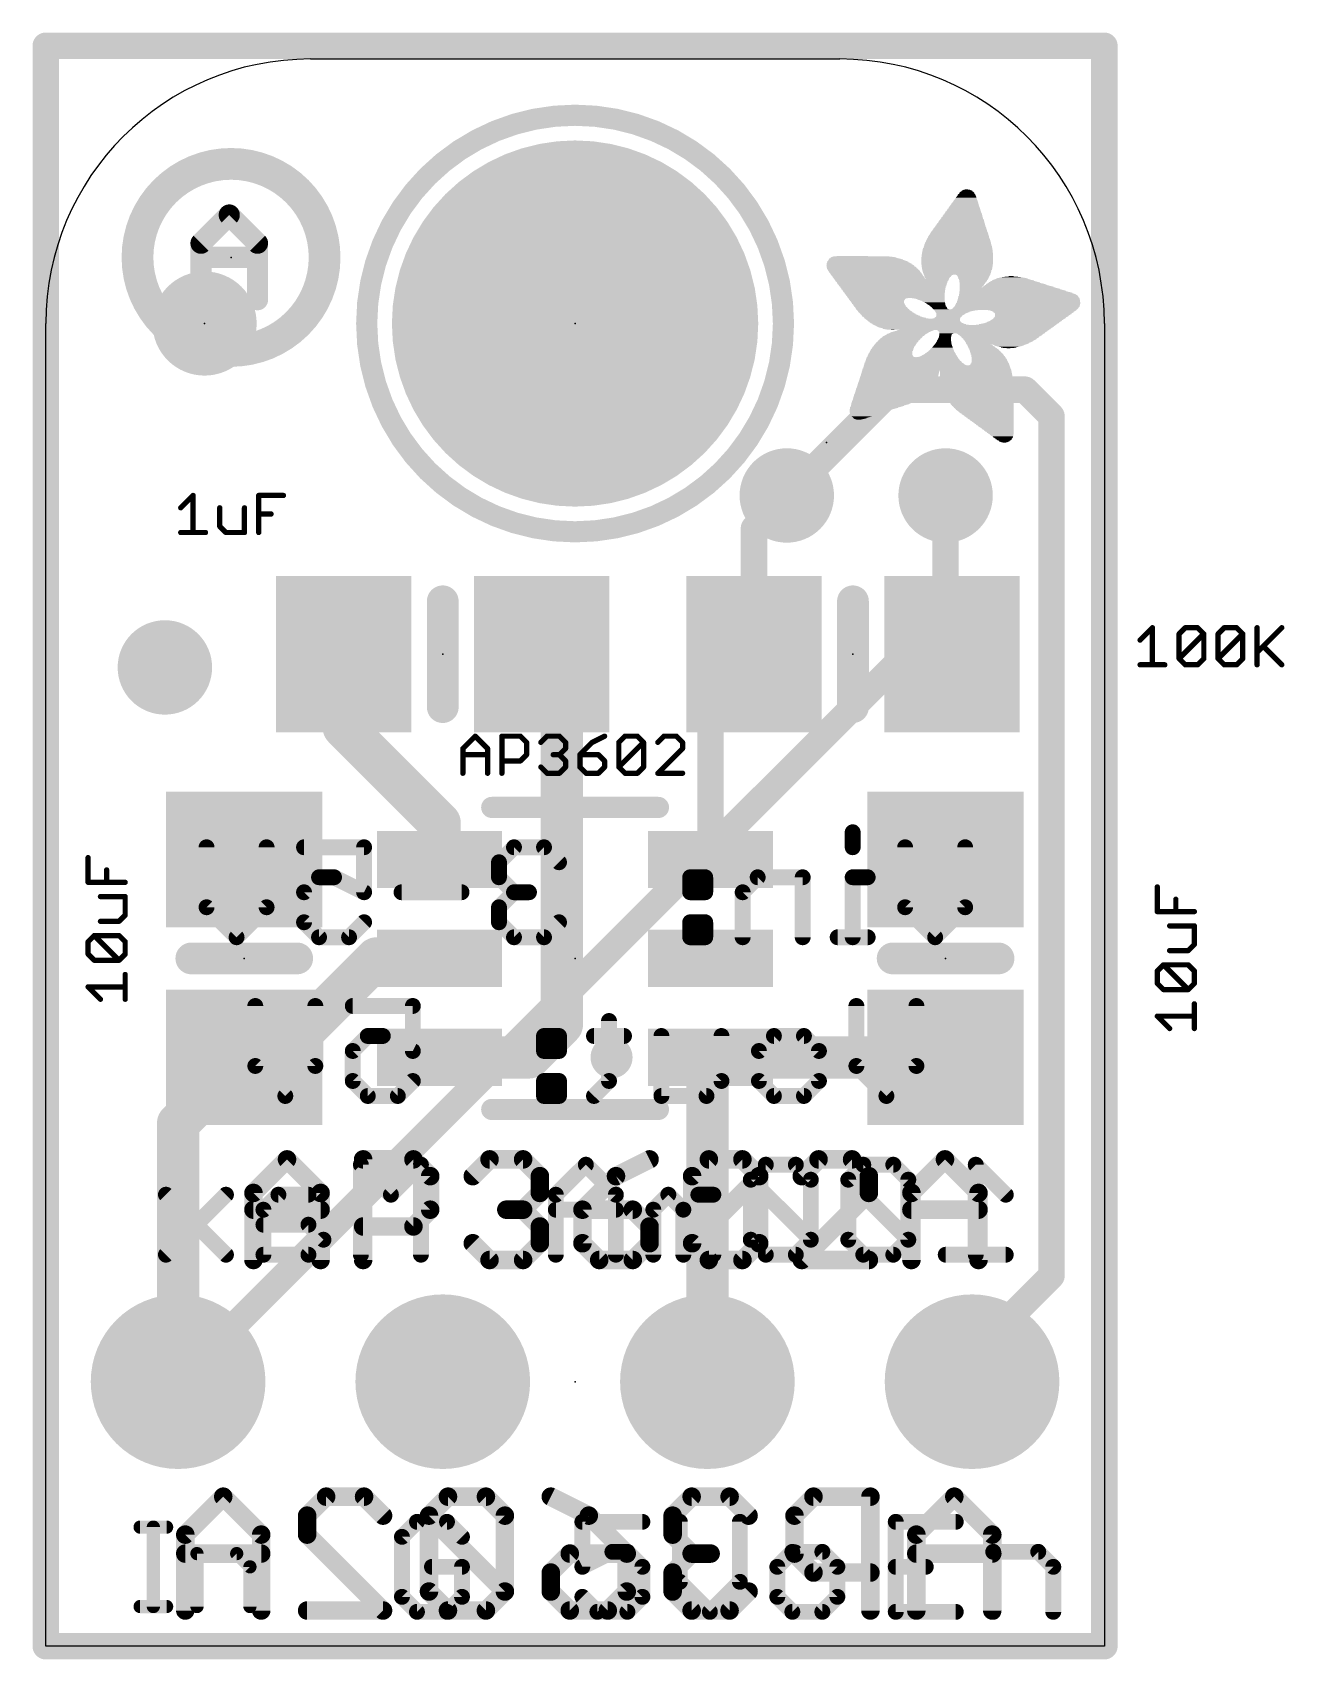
# Model space of a CAD drawing. Extents: x -0.1 to 11.9, y -0.1 to 15.5.
import ezdxf

# ---------------------------------------------------------------- set-up
doc = ezdxf.new("R2010")
doc.units = 0
for name, color, linetype in [('1', 12, 'CONTINUOUS'), ('16', 132, 'CONTINUOUS'), ('17', 110, 'CONTINUOUS'), ('18', 110, 'CONTINUOUS'), ('20', 53, 'CONTINUOUS'), ('21', 40, 'CONTINUOUS'), ('22', 6, 'CONTINUOUS'), ('23', 53, 'CONTINUOUS'), ('24', 53, 'CONTINUOUS'), ('27', 253, 'CONTINUOUS')]:
    doc.layers.add(name, color=color, linetype=linetype)

# ---------------------------------------------------------------- blocks, each defined once
blk = doc.blocks.new('RECT')
blk.add_solid([(-0.5, -0.5), (0.5, -0.5), (-0.5, 0.5), (0.5, 0.5)])
blk = doc.blocks.new('PIE')
at = {"const_width": 0.5}
blk.add_lwpolyline([(0, -0.25, 1), (0, 0.25, 1), (0, -0.25)], format="xyb", dxfattribs=at)
blk = doc.blocks.new('ROUNDP')
at = {"const_width": 0.5}
blk.add_lwpolyline([(0, -0.25, 1), (0, 0.25, 1), (0, -0.25)], format="xyb", dxfattribs=at)
blk = doc.blocks.new('ROUNDV')
at = {"const_width": 0.5}
blk.add_lwpolyline([(0, -0.25, 1), (0, 0.25, 1), (0, -0.25)], format="xyb", dxfattribs=at)

msp = doc.modelspace()

# ---------------------------------------------------------------- linework, layer by layer
at = {"layer": '1'}
for points, const_width in [([(0, 15.367), (0, 0)], 0.254), ([(10.16, 15.367), (0, 15.367)], 0.254), ([(10.16, 0), (10.16, 15.367)], 0.254), ([(6.797, 10.734), (7.112, 11.049)], 0.254), ([(8.636, 9.586), (8.636, 11.049)], 0.254), ([(6.797, 9.525), (6.797, 10.734)], 0.254), ([(2.86, 8.824), (2.86, 9.525)], 0.4064), ([(4.953, 9.332), (4.76, 9.525)], 0.4064), ([(8.697, 9.525), (8.636, 9.586)], 0.254), ([(4.953, 5.969), (4.953, 9.332)], 0.4064), ([(6.38, 9.108), (6.797, 9.525)], 0.254), ([(6.38, 7.554), (6.38, 9.108)], 0.254), ([(3.78, 7.904), (2.86, 8.824)], 0.4064), ([(3.78, 7.554), (3.78, 7.904)], 0.4064), ([(2.225, 5.654), (3.175, 6.604)], 0.4064), ([(3.175, 6.604), (3.78, 6.604)], 0.4064), ([(4.638, 5.654), (4.953, 5.969)], 0.4064), ([(1.27, 5.019), (1.905, 5.654)], 0.4064), ([(1.905, 5.654), (2.225, 5.654)], 0.4064), ([(3.78, 5.654), (4.638, 5.654)], 0.4064), ([(6.35, 5.624), (6.38, 5.654)], 0.4064), ([(6.35, 2.54), (6.35, 5.624)], 0.4064), ([(6.38, 5.654), (8.636, 5.654)], 0.4064), ([(1.27, 2.54), (1.27, 5.019)], 0.4064), ([(0, 0), (10.16, 0)], 0.254)]:
    msp.add_lwpolyline(points, dxfattribs=dict(at, const_width=const_width))
for points, const_width in [([(0.0635, 15.367, 1), (-0.0635, 15.367)], 0.127), ([(0, 15.4305, 1), (0, 15.3035)], 0.127), ([(10.2235, 15.367, 1), (10.0965, 15.367)], 0.127), ([(10.16, 15.3035, 1), (10.16, 15.4305)], 0.127), ([(7.1569, 11.0041, 1), (7.0671, 11.0939)], 0.127), ([(8.6995, 11.049, 1), (8.5725, 11.049)], 0.127), ([(6.8605, 10.734, 1), (6.7335, 10.734)], 0.127), ([(6.7521, 10.7789, 1), (6.8419, 10.6891)], 0.127), ([(2.9616, 9.525, 1), (2.7584, 9.525)], 0.2032), ([(4.8318, 9.5968, 1), (4.6882, 9.4532)], 0.2032), ([(8.6809, 9.6309, 1), (8.5911, 9.5411)], 0.127), ([(5.0546, 9.332, 1), (4.8514, 9.332)], 0.2032), ([(6.7335, 9.525, 1), (6.8605, 9.525)], 0.127), ([(6.8419, 9.4801, 1), (6.7521, 9.5699)], 0.127), ([(8.5725, 9.586, 1), (8.6995, 9.586)], 0.127), ([(8.6521, 9.4801, 1), (8.7419, 9.5699)], 0.127), ([(4.8812, 9.2602, 1), (5.0248, 9.4038)], 0.2032), ([(6.4435, 9.108, 1), (6.3165, 9.108)], 0.127), ([(6.3351, 9.1529, 1), (6.4249, 9.0631)], 0.127), ([(2.7584, 8.824, 1), (2.9616, 8.824)], 0.2032), ([(2.9318, 8.8958, 1), (2.7882, 8.7522)], 0.2032), ([(3.8816, 7.904, 1), (3.6784, 7.904)], 0.2032), ([(3.7082, 7.8322, 1), (3.8518, 7.9758)], 0.2032), ([(3.6784, 7.554, 1), (3.8816, 7.554)], 0.2032), ([(6.3165, 7.554, 1), (6.4435, 7.554)], 0.127), ([(3.175, 6.7056, 1), (3.175, 6.5024)], 0.2032), ([(3.2468, 6.5322, 1), (3.1032, 6.6758)], 0.2032), ([(3.78, 6.5024, 1), (3.78, 6.7056)], 0.2032), ([(5.0248, 5.8972, 1), (4.8812, 6.0408)], 0.2032), ([(4.8514, 5.969, 1), (5.0546, 5.969)], 0.2032), ([(1.905, 5.7556, 1), (1.905, 5.5524)], 0.2032), ([(1.9768, 5.5822, 1), (1.8332, 5.7258)], 0.2032), ([(2.1532, 5.7258, 1), (2.2968, 5.5822)], 0.2032), ([(2.225, 5.5524, 1), (2.225, 5.7556)], 0.2032), ([(3.78, 5.7556, 1), (3.78, 5.5524)], 0.2032), ([(4.5662, 5.7258, 1), (4.7098, 5.5822)], 0.2032), ([(4.638, 5.5524, 1), (4.638, 5.7556)], 0.2032), ([(6.4516, 5.624, 1), (6.2484, 5.624)], 0.2032), ([(6.2782, 5.6958, 1), (6.4218, 5.5522)], 0.2032), ([(6.38, 5.7556, 1), (6.38, 5.5524)], 0.2032), ([(6.4518, 5.5822, 1), (6.3082, 5.7258)], 0.2032), ([(8.636, 5.5524, 1), (8.636, 5.7556)], 0.2032), ([(1.3716, 5.019, 1), (1.1684, 5.019)], 0.2032), ([(1.1982, 5.0908, 1), (1.3418, 4.9472)], 0.2032), ([(1.1684, 2.54, 1), (1.3716, 2.54)], 0.2032), ([(6.2484, 2.54, 1), (6.4516, 2.54)], 0.2032), ([(0, 0.0635, 1), (0, -0.0635)], 0.127), ([(-0.0635, 0, 1), (0.0635, 0)], 0.127), ([(10.0965, 0, 1), (10.2235, 0)], 0.127), ([(10.16, -0.0635, 1), (10.16, 0.0635)], 0.127)]:
    msp.add_lwpolyline(points, format="xyb", dxfattribs=dict(at, const_width=const_width))
at = {"layer": '16', "const_width": 0.254}
for points in [[(0, 15.367), (0, 0)], [(10.16, 15.367), (0, 15.367)], [(10.16, 0), (10.16, 15.367)], [(7.112, 11.049), (8.128, 12.065)], [(8.128, 12.065), (9.398, 12.065)], [(9.398, 12.065), (9.652, 11.811)], [(9.652, 11.811), (9.652, 3.556)], [(8.636, 9.906), (8.636, 11.049)], [(1.27, 2.54), (8.636, 9.906)], [(9.652, 3.556), (8.89, 2.794)], [(8.89, 2.794), (8.89, 2.54)], [(0, 0), (10.16, 0)]]:
    msp.add_lwpolyline(points, dxfattribs=at)
at = {"layer": '16', "const_width": 0.127}
for points in [[(0.0635, 15.367, 1), (-0.0635, 15.367)], [(0, 15.4305, 1), (0, 15.3035)], [(10.2235, 15.367, 1), (10.0965, 15.367)], [(10.16, 15.3035, 1), (10.16, 15.4305)], [(8.128, 12.1285, 1), (8.128, 12.0015)], [(8.1729, 12.0201, 1), (8.0831, 12.1099)], [(9.4429, 12.1099, 1), (9.3531, 12.0201)], [(9.398, 12.0015, 1), (9.398, 12.1285)], [(9.7155, 11.811, 1), (9.5885, 11.811)], [(9.6071, 11.7661, 1), (9.6969, 11.8559)], [(7.0671, 11.0939, 1), (7.1569, 11.0041)], [(8.6995, 11.049, 1), (8.5725, 11.049)], [(8.6809, 9.8611, 1), (8.5911, 9.9509)], [(8.5725, 9.906, 1), (8.6995, 9.906)], [(9.5885, 3.556, 1), (9.7155, 3.556)], [(9.6969, 3.5111, 1), (9.6071, 3.6009)], [(8.9535, 2.794, 1), (8.8265, 2.794)], [(8.8451, 2.8389, 1), (8.9349, 2.7491)], [(1.2251, 2.5849, 1), (1.3149, 2.4951)], [(8.8265, 2.54, 1), (8.9535, 2.54)], [(0, 0.0635, 1), (0, -0.0635)], [(-0.0635, 0, 1), (0.0635, 0)], [(10.0965, 0, 1), (10.2235, 0)], [(10.16, -0.0635, 1), (10.16, 0.0635)]]:
    msp.add_lwpolyline(points, format="xyb", dxfattribs=at)
at = {"layer": '20'}
for p, q in [((2.54, 15.24), (7.62, 15.24)), ((0, 0), (0, 12.7)), ((10.16, 12.7), (10.16, 0)), ((10.16, 0), (0, 0))]:
    msp.add_line(p, q, dxfattribs=at)
for centre, start, end in [((2.54, 12.7), 90, 180), ((7.62, 12.7), 0, 90)]:
    msp.add_arc(centre, 2.54, start, end, dxfattribs=at)
at = {"layer": '21'}
for points, const_width in [([(5.08, 10.7, 1), (5.08, 14.7, 1), (5.08, 10.7)], 0.2032), ([(3.8862, 10.033, 1), (3.7338, 10.033)], 0.1524), ([(7.8232, 10.033, 1), (7.6708, 10.033)], 0.1524), ([(3.7338, 9.017, 1), (3.8862, 9.017)], 0.1524), ([(7.6708, 9.017, 1), (7.8232, 9.017)], 0.1524), ([(4.28, 8.1048, 1), (4.28, 8.0032)], 0.1016), ([(5.88, 8.0032, 1), (5.88, 8.1048)], 0.1016), ([(1.397, 6.6802, 1), (1.397, 6.5278)], 0.1524), ([(2.413, 6.5278, 1), (2.413, 6.6802)], 0.1524), ([(8.128, 6.6802, 1), (8.128, 6.5278)], 0.1524), ([(9.144, 6.5278, 1), (9.144, 6.6802)], 0.1524), ([(5.43, 5.554, 1), (5.43, 5.754, 1), (5.43, 5.554)], 0.2032), ([(4.28, 5.2048, 1), (4.28, 5.1032)], 0.1016), ([(5.88, 5.1032, 1), (5.88, 5.2048)], 0.1016), ([(2.3467, 4.7059, 1), (2.2839, 4.643)], 0.0889), ([(2.3467, 4.643, 1), (2.2839, 4.7059)], 0.0889), ([(3.0902, 4.6744, 1), (3.0013, 4.6744)], 0.0889), ([(3.0458, 4.7189, 1), (3.0458, 4.63)], 0.0889), ([(3.5602, 4.7059, 1), (3.4973, 4.643)], 0.0889), ([(3.5288, 4.63, 1), (3.5288, 4.7189)], 0.0889), ([(4.2592, 4.7189, 1), (4.2592, 4.63)], 0.0889), ([(4.2906, 4.643, 1), (4.2278, 4.7059)], 0.0889), ([(4.6127, 4.7059, 1), (4.5498, 4.643)], 0.0889), ([(4.5812, 4.63, 1), (4.5812, 4.7189)], 0.0889), ([(5.8146, 4.6347, 1), (5.7748, 4.7142)], 0.0889), ([(6.3641, 4.7189, 1), (6.3641, 4.63)], 0.0889), ([(6.3956, 4.643, 1), (6.3327, 4.7059)], 0.0889), ([(6.7176, 4.7059, 1), (6.6547, 4.643)], 0.0889), ([(6.6861, 4.63, 1), (6.6861, 4.7189)], 0.0889), ([(7.4166, 4.7189, 1), (7.4166, 4.63)], 0.0889), ([(7.448, 4.643, 1), (7.3852, 4.7059)], 0.0889), ([(7.77, 4.7059, 1), (7.7072, 4.643)], 0.0889), ([(7.7386, 4.63, 1), (7.7386, 4.7189)], 0.0889), ([(8.6615, 4.7059, 1), (8.5986, 4.643)], 0.0889), ([(8.6615, 4.643, 1), (8.5986, 4.7059)], 0.0889), ([(3.7342, 4.5134, 1), (3.6453, 4.5134)], 0.0889), ([(3.6583, 4.482, 1), (3.7212, 4.5448)], 0.0889), ([(4.0668, 4.5448, 1), (4.1296, 4.482)], 0.0889), ([(4.7867, 4.5134, 1), (4.6978, 4.5134)], 0.0889), ([(4.7108, 4.482, 1), (4.7737, 4.5448)], 0.0889), ([(5.4528, 4.5532, 1), (5.4926, 4.4737)], 0.0889), ([(5.5041, 4.482, 1), (5.4412, 4.5448)], 0.0889), ([(6.2476, 4.5134, 1), (6.1587, 4.5134)], 0.0889), ([(6.1717, 4.5448, 1), (6.2346, 4.482)], 0.0889), ([(6.8916, 4.5134, 1), (6.8027, 4.5134)], 0.0889), ([(6.8786, 4.482, 1), (6.8157, 4.5448)], 0.0889), ([(6.8157, 4.482, 1), (6.8786, 4.5448)], 0.0889), ([(7.2242, 4.5448, 1), (7.287, 4.482)], 0.0889), ([(7.9441, 4.5134, 1), (7.8552, 4.5134)], 0.0889), ([(7.8682, 4.482, 1), (7.931, 4.5448)], 0.0889), ([(2.0377, 4.3524, 1), (1.9488, 4.3524)], 0.0889), ([(1.9619, 4.3838, 1), (2.0247, 4.321)], 0.0889), ([(2.6818, 4.3524, 1), (2.5929, 4.3524)], 0.0889), ([(2.6059, 4.321, 1), (2.6687, 4.3838)], 0.0889), ([(4.6978, 4.3524, 1), (4.7867, 4.3524)], 0.0889), ([(4.7737, 4.321, 1), (4.7108, 4.3838)], 0.0889), ([(7.8552, 4.3524, 1), (7.9441, 4.3524)], 0.0889), ([(7.931, 4.321, 1), (7.8682, 4.3838)], 0.0889), ([(8.3525, 4.3524, 1), (8.2636, 4.3524)], 0.0889), ([(8.2766, 4.3838, 1), (8.3395, 4.321)], 0.0889), ([(8.9965, 4.3524, 1), (8.9076, 4.3524)], 0.0889), ([(8.9206, 4.321, 1), (8.9835, 4.3838)], 0.0889), ([(1.9933, 4.2359, 1), (1.9933, 4.147)], 0.0889), ([(2.6373, 4.147, 1), (2.6373, 4.2359)], 0.0889), ([(3.6453, 4.1914, 1), (3.7342, 4.1914)], 0.0889), ([(3.7212, 4.16, 1), (3.6583, 4.2228)], 0.0889), ([(4.4202, 4.2359, 1), (4.4202, 4.147)], 0.0889), ([(4.6127, 4.2228, 1), (4.5498, 4.16)], 0.0889), ([(4.5498, 4.2228, 1), (4.6127, 4.16)], 0.0889), ([(4.5812, 4.147, 1), (4.5812, 4.2359)], 0.0889), ([(5.1951, 4.1914, 1), (5.1062, 4.1914)], 0.0889), ([(5.1507, 4.2359, 1), (5.1507, 4.147)], 0.0889), ([(5.1192, 4.2228, 1), (5.1821, 4.16)], 0.0889), ([(5.6651, 4.2228, 1), (5.6023, 4.16)], 0.0889), ([(5.6337, 4.147, 1), (5.6337, 4.2359)], 0.0889), ([(8.308, 4.2359, 1), (8.308, 4.147)], 0.0889), ([(8.9521, 4.147, 1), (8.9521, 4.2359)], 0.0889), ([(3.0458, 4.0749, 1), (3.0458, 3.986)], 0.0889), ([(3.4973, 4.0618, 1), (3.5602, 3.999)], 0.0889), ([(3.5288, 3.986, 1), (3.5288, 4.0749)], 0.0889), ([(4.7867, 4.0304, 1), (4.6978, 4.0304)], 0.0889), ([(4.7108, 3.999, 1), (4.7737, 4.0618)], 0.0889), ([(5.8391, 4.0304, 1), (5.7502, 4.0304)], 0.0889), ([(5.7633, 3.999, 1), (5.8261, 4.0618)], 0.0889), ([(4.1296, 3.9008, 1), (4.0668, 3.838)], 0.0889), ([(4.6978, 3.8694, 1), (4.7867, 3.8694)], 0.0889), ([(4.7737, 3.838, 1), (4.7108, 3.9008)], 0.0889), ([(5.1821, 3.9008, 1), (5.1192, 3.838)], 0.0889), ([(5.1062, 3.8694, 1), (5.1951, 3.8694)], 0.0889), ([(5.7502, 3.8694, 1), (5.8391, 3.8694)], 0.0889), ([(5.8261, 3.838, 1), (5.7633, 3.9008)], 0.0889), ([(6.1587, 3.8694, 1), (6.2476, 3.8694)], 0.0889), ([(6.2346, 3.9008, 1), (6.1717, 3.838)], 0.0889), ([(6.1717, 3.9008, 1), (6.2346, 3.838)], 0.0889), ([(6.8027, 3.8694, 1), (6.8916, 3.8694)], 0.0889), ([(6.8786, 3.838, 1), (6.8157, 3.9008)], 0.0889), ([(1.9488, 3.7084, 1), (2.0377, 3.7084)], 0.0889), ([(2.5929, 3.7084, 1), (2.6818, 3.7084)], 0.0889), ([(3.0013, 3.7084, 1), (3.0902, 3.7084)], 0.0889), ([(4.2592, 3.7529, 1), (4.2592, 3.664)], 0.0889), ([(4.2278, 3.677, 1), (4.2906, 3.7398)], 0.0889), ([(4.5498, 3.7398, 1), (4.6127, 3.677)], 0.0889), ([(4.5812, 3.664, 1), (4.5812, 3.7529)], 0.0889), ([(5.3117, 3.7529, 1), (5.3117, 3.664)], 0.0889), ([(5.2802, 3.677, 1), (5.3431, 3.7398)], 0.0889), ([(5.6023, 3.7398, 1), (5.6651, 3.677)], 0.0889), ([(5.6337, 3.664, 1), (5.6337, 3.7529)], 0.0889), ([(6.3641, 3.7529, 1), (6.3641, 3.664)], 0.0889), ([(6.3327, 3.677, 1), (6.3956, 3.7398)], 0.0889), ([(6.6547, 3.7398, 1), (6.7176, 3.677)], 0.0889), ([(6.6861, 3.664, 1), (6.6861, 3.7529)], 0.0889), ([(7.2556, 3.7529, 1), (7.2556, 3.664)], 0.0889), ([(7.2242, 3.7398, 1), (7.287, 3.677)], 0.0889), ([(7.8996, 3.664, 1), (7.8996, 3.7529)], 0.0889), ([(8.2636, 3.7084, 1), (8.3525, 3.7084)], 0.0889), ([(8.9076, 3.7084, 1), (8.9965, 3.7084)], 0.0889), ([(3.5625, 1.2326, 1), (3.5625, 1.1564)], 0.0762), ([(3.5894, 1.1676, 1), (3.5356, 1.2215)], 0.0762), ([(3.8776, 1.2215, 1), (3.8237, 1.1676)], 0.0762), ([(3.8506, 1.1564, 1), (3.8506, 1.2326)], 0.0762), ([(5.1499, 1.2326, 1), (5.1499, 1.1564)], 0.0762), ([(5.188, 1.1945, 1), (5.1118, 1.1945)], 0.0762), ([(5.7261, 1.1564, 1), (5.7261, 1.2326)], 0.0762), ([(6.1235, 1.1945, 1), (6.0473, 1.1945)], 0.0762), ([(6.6998, 1.1945, 1), (6.6236, 1.1945)], 0.0762), ([(8.1577, 1.2326, 1), (8.1577, 1.1564)], 0.0762), ([(8.1958, 1.1945, 1), (8.1196, 1.1945)], 0.0762), ([(8.7339, 1.1564, 1), (8.7339, 1.2326)], 0.0762), ([(0.9054, 1.1754, 1), (0.9054, 1.1119)], 0.0635), ([(1.0642, 1.1437, 1), (1.0007, 1.1437)], 0.0635), ([(1.1596, 1.1119, 1), (1.1596, 1.1754)], 0.0635), ([(3.4565, 1.0505, 1), (3.3803, 1.0505)], 0.0762), ([(3.3915, 1.0774, 1), (3.4454, 1.0235)], 0.0762), ([(3.9677, 1.0235, 1), (4.0216, 1.0774)], 0.0762), ([(1.4828, 0.8894, 1), (1.4193, 0.8894)], 0.0635), ([(1.4511, 0.9212, 1), (1.4511, 0.8577)], 0.0635), ([(1.8548, 0.9119, 1), (1.8099, 0.867)], 0.0635), ([(1.8324, 0.8577, 1), (1.8324, 0.9212)], 0.0635), ([(5.438, 0.9445, 1), (5.438, 0.8683)], 0.0762), ([(5.4551, 0.8723, 1), (5.421, 0.9405)], 0.0762), ([(5.609, 0.9334, 1), (5.5551, 0.8795)], 0.0762), ([(5.5821, 0.8683, 1), (5.5821, 0.9445)], 0.0762), ([(7.165, 0.9445, 1), (7.165, 0.8683)], 0.0762), ([(7.192, 0.8795, 1), (7.1381, 0.9334)], 0.0762), ([(7.4801, 0.9334, 1), (7.4262, 0.8795)], 0.0762), ([(7.4531, 0.8683, 1), (7.4531, 0.9445)], 0.0762), ([(9.1313, 0.9064, 1), (9.0551, 0.9064)], 0.0762), ([(9.0932, 0.9445, 1), (9.0932, 0.8683)], 0.0762), ([(9.5523, 0.9334, 1), (9.4984, 0.8795)], 0.0762), ([(9.5254, 0.8683, 1), (9.5254, 0.9445)], 0.0762), ([(1.9913, 0.7623, 1), (1.9278, 0.7623)], 0.0635), ([(1.9371, 0.7399, 1), (1.982, 0.7848)], 0.0635), ([(3.7066, 0.8005, 1), (3.7066, 0.7243)], 0.0762), ([(4.0328, 0.7624, 1), (3.9566, 0.7624)], 0.0762), ([(3.9947, 0.7243, 1), (3.9947, 0.8005)], 0.0762), ([(5.1118, 0.7624, 1), (5.188, 0.7624)], 0.0762), ([(5.1329, 0.7964, 1), (5.167, 0.7283)], 0.0762), ([(5.7642, 0.7624, 1), (5.688, 0.7624)], 0.0762), ([(5.6992, 0.7354, 1), (5.7531, 0.7893)], 0.0762), ([(6.994, 0.7893, 1), (7.0479, 0.7354)], 0.0762), ([(7.0591, 0.7624, 1), (6.9829, 0.7624)], 0.0762), ([(7.6353, 0.7624, 1), (7.5591, 0.7624)], 0.0762), ([(7.5702, 0.7354, 1), (7.6241, 0.7893)], 0.0762), ([(8.1577, 0.8005, 1), (8.1577, 0.7243)], 0.0762), ([(8.4458, 0.7243, 1), (8.4458, 0.8005)], 0.0762), ([(9.7075, 0.7624, 1), (9.6313, 0.7624)], 0.0762), ([(9.6425, 0.7354, 1), (9.6964, 0.7893)], 0.0762), ([(6.1124, 0.6453, 1), (6.0585, 0.5914)], 0.0762), ([(6.0473, 0.6183, 1), (6.1235, 0.6183)], 0.0762), ([(6.6236, 0.6183, 1), (6.6998, 0.6183)], 0.0762), ([(6.6886, 0.5914, 1), (6.6347, 0.6453)], 0.0762), ([(3.4454, 0.5012, 1), (3.3915, 0.4473)], 0.0762), ([(3.3803, 0.4743, 1), (3.4565, 0.4743)], 0.0762), ([(3.9566, 0.4743, 1), (4.0328, 0.4743)], 0.0762), ([(4.0216, 0.4473, 1), (3.9677, 0.5012)], 0.0762), ([(5.1769, 0.5012, 1), (5.123, 0.4473)], 0.0762), ([(5.688, 0.4743, 1), (5.7642, 0.4743)], 0.0762), ([(5.7531, 0.4473, 1), (5.6992, 0.5012)], 0.0762), ([(7.0479, 0.5012, 1), (6.994, 0.4473)], 0.0762), ([(6.9829, 0.4743, 1), (7.0591, 0.4743)], 0.0762), ([(7.5591, 0.4743, 1), (7.6353, 0.4743)], 0.0762), ([(7.6241, 0.4473, 1), (7.5702, 0.5012)], 0.0762), ([(0.9054, 0.4128, 1), (0.9054, 0.3493)], 0.0635), ([(1.0007, 0.381, 1), (1.0642, 0.381)], 0.0635), ([(1.1596, 0.3493, 1), (1.1596, 0.4128)], 0.0635), ([(1.4193, 0.381, 1), (1.4828, 0.381)], 0.0635), ([(1.9278, 0.381, 1), (1.9913, 0.381)], 0.0635), ([(3.5625, 0.3683, 1), (3.5625, 0.2921)], 0.0762), ([(3.5356, 0.3033, 1), (3.5894, 0.3571)], 0.0762), ([(3.8237, 0.3571, 1), (3.8776, 0.3033)], 0.0762), ([(3.8506, 0.2921, 1), (3.8506, 0.3683)], 0.0762), ([(5.294, 0.3683, 1), (5.294, 0.2921)], 0.0762), ([(5.267, 0.3033, 1), (5.3209, 0.3571)], 0.0762), ([(5.5551, 0.3571, 1), (5.609, 0.3033)], 0.0762), ([(5.5821, 0.2921, 1), (5.5821, 0.3683)], 0.0762), ([(6.3466, 0.3571, 1), (6.4005, 0.3033)], 0.0762), ([(6.3466, 0.3033, 1), (6.4005, 0.3571)], 0.0762), ([(7.165, 0.3683, 1), (7.165, 0.2921)], 0.0762), ([(7.1381, 0.3033, 1), (7.192, 0.3571)], 0.0762), ([(7.4262, 0.3571, 1), (7.4801, 0.3033)], 0.0762), ([(7.4531, 0.2921, 1), (7.4531, 0.3683)], 0.0762), ([(8.1577, 0.3683, 1), (8.1577, 0.2921)], 0.0762), ([(8.1196, 0.3302, 1), (8.1958, 0.3302)], 0.0762), ([(8.7339, 0.2921, 1), (8.7339, 0.3683)], 0.0762), ([(9.0551, 0.3302, 1), (9.1313, 0.3302)], 0.0762), ([(9.6313, 0.3302, 1), (9.7075, 0.3302)], 0.0762)]:
    msp.add_lwpolyline(points, format="xyb", dxfattribs=dict(at, const_width=const_width))
for points, const_width in [([(3.81, 10.033), (3.81, 9.017)], 0.3048), ([(7.747, 9.017), (7.747, 10.033)], 0.3048), ([(5.88, 8.054), (4.28, 8.054)], 0.2032), ([(1.397, 6.604), (2.413, 6.604)], 0.3048), ([(8.128, 6.604), (9.144, 6.604)], 0.3048), ([(4.28, 5.154), (5.88, 5.154)], 0.2032), ([(1.9933, 4.3524), (2.3153, 4.6744)], 0.1778), ([(2.3153, 4.6744), (2.6373, 4.3524)], 0.1778), ([(3.0458, 3.7084), (3.0458, 4.6744)], 0.1778), ([(3.0458, 4.6744), (3.5288, 4.6744)], 0.1778), ([(3.5288, 4.6744), (3.6898, 4.5134)], 0.1778), ([(4.0982, 4.5134), (4.2592, 4.6744)], 0.1778), ([(4.2592, 4.6744), (4.5812, 4.6744)], 0.1778), ([(4.5812, 4.6744), (4.7422, 4.5134)], 0.1778), ([(5.7947, 4.6744), (5.4727, 4.5134)], 0.1778), ([(6.2031, 4.5134), (6.3641, 4.6744)], 0.1778), ([(6.3641, 4.6744), (6.6861, 4.6744)], 0.1778), ([(6.6861, 4.6744), (6.8471, 4.5134)], 0.1778), ([(7.4166, 4.6744), (7.2556, 4.5134)], 0.1778), ([(7.7386, 4.6744), (7.4166, 4.6744)], 0.1778), ([(7.8996, 4.5134), (7.7386, 4.6744)], 0.1778), ([(8.308, 4.3524), (8.6301, 4.6744)], 0.1778), ([(8.6301, 4.6744), (8.9521, 4.3524)], 0.1778), ([(3.6898, 4.5134), (3.6898, 4.1914)], 0.1778), ([(4.7422, 4.5134), (4.7422, 4.3524)], 0.1778), ([(5.4727, 4.5134), (5.1507, 4.1914)], 0.1778), ([(6.2031, 3.8694), (6.2031, 4.5134)], 0.1778), ([(6.2031, 3.8694), (6.8471, 4.5134)], 0.1778), ([(6.8471, 4.5134), (6.8471, 3.8694)], 0.1778), ([(7.8996, 4.3524), (7.8996, 4.5134)], 0.1778), ([(1.9933, 3.7084), (1.9933, 4.3524)], 0.1778), ([(2.6373, 4.3524), (2.6373, 3.7084)], 0.1778), ([(4.7422, 4.3524), (4.5812, 4.1914)], 0.1778), ([(7.2556, 3.7084), (7.8996, 4.3524)], 0.1778), ([(8.308, 3.7084), (8.308, 4.3524)], 0.1778), ([(8.9521, 4.3524), (8.9521, 3.7084)], 0.1778), ([(1.9933, 4.1914), (2.6373, 4.1914)], 0.1778), ([(3.6898, 4.1914), (3.5288, 4.0304)], 0.1778), ([(4.5812, 4.1914), (4.4202, 4.1914)], 0.1778), ([(4.5812, 4.1914), (4.7422, 4.0304)], 0.1778), ([(5.1507, 4.1914), (5.1507, 3.8694)], 0.1778), ([(5.6337, 4.1914), (5.1507, 4.1914)], 0.1778), ([(5.7947, 4.0304), (5.6337, 4.1914)], 0.1778), ([(8.308, 4.1914), (8.9521, 4.1914)], 0.1778), ([(3.5288, 4.0304), (3.0458, 4.0304)], 0.1778), ([(4.7422, 4.0304), (4.7422, 3.8694)], 0.1778), ([(5.7947, 3.8694), (5.7947, 4.0304)], 0.1778), ([(4.2592, 3.7084), (4.0982, 3.8694)], 0.1778), ([(4.7422, 3.8694), (4.5812, 3.7084)], 0.1778), ([(5.1507, 3.8694), (5.3117, 3.7084)], 0.1778), ([(5.6337, 3.7084), (5.7947, 3.8694)], 0.1778), ([(6.3641, 3.7084), (6.2031, 3.8694)], 0.1778), ([(6.8471, 3.8694), (6.6861, 3.7084)], 0.1778), ([(4.5812, 3.7084), (4.2592, 3.7084)], 0.1778), ([(5.3117, 3.7084), (5.6337, 3.7084)], 0.1778), ([(6.6861, 3.7084), (6.3641, 3.7084)], 0.1778), ([(7.8996, 3.7084), (7.2556, 3.7084)], 0.1778), ([(3.5625, 1.1945), (3.4184, 1.0505)], 0.1524), ([(3.8506, 1.1945), (3.5625, 1.1945)], 0.1524), ([(3.9947, 1.0505), (3.8506, 1.1945)], 0.1524), ([(5.7261, 1.1945), (5.1499, 1.1945)], 0.1524), ([(5.1499, 1.1945), (5.1499, 0.7624)], 0.1524), ([(6.0854, 1.1945), (6.0854, 0.6183)], 0.1524), ([(6.6617, 0.6183), (6.6617, 1.1945)], 0.1524), ([(8.7339, 1.1945), (8.1577, 1.1945)], 0.1524), ([(8.1577, 1.1945), (8.1577, 0.3302)], 0.1524), ([(0.9054, 1.1437), (1.1596, 1.1437)], 0.127), ([(1.0325, 0.381), (1.0325, 1.1437)], 0.127), ([(3.4184, 1.0505), (3.4184, 0.4743)], 0.1524), ([(1.4511, 0.381), (1.4511, 0.8894)], 0.127), ([(1.4511, 0.8894), (1.8324, 0.8894)], 0.127), ([(1.8324, 0.8894), (1.9595, 0.7623)], 0.127), ([(5.1499, 0.7624), (5.438, 0.9064)], 0.1524), ([(5.438, 0.9064), (5.5821, 0.9064)], 0.1524), ([(5.5821, 0.9064), (5.7261, 0.7624)], 0.1524), ([(7.165, 0.9064), (7.021, 0.7624)], 0.1524), ([(7.4531, 0.9064), (7.165, 0.9064)], 0.1524), ([(7.5972, 0.7624), (7.4531, 0.9064)], 0.1524), ([(9.0932, 0.3302), (9.0932, 0.9064)], 0.1524), ([(9.0932, 0.9064), (9.5254, 0.9064)], 0.1524), ([(9.5254, 0.9064), (9.6694, 0.7624)], 0.1524), ([(1.9595, 0.7623), (1.9595, 0.381)], 0.127), ([(3.9947, 0.7624), (3.7066, 0.7624)], 0.1524), ([(3.9947, 0.4743), (3.9947, 0.7624)], 0.1524), ([(5.7261, 0.7624), (5.7261, 0.4743)], 0.1524), ([(7.021, 0.7624), (7.021, 0.4743)], 0.1524), ([(7.5972, 0.4743), (7.5972, 0.7624)], 0.1524), ([(8.1577, 0.7624), (8.4458, 0.7624)], 0.1524), ([(9.6694, 0.7624), (9.6694, 0.3302)], 0.1524), ([(6.0854, 0.6183), (6.3736, 0.3302)], 0.1524), ([(6.3736, 0.3302), (6.6617, 0.6183)], 0.1524), ([(3.4184, 0.4743), (3.5625, 0.3302)], 0.1524), ([(3.8506, 0.3302), (3.9947, 0.4743)], 0.1524), ([(5.294, 0.3302), (5.1499, 0.4743)], 0.1524), ([(5.7261, 0.4743), (5.5821, 0.3302)], 0.1524), ([(7.021, 0.4743), (7.165, 0.3302)], 0.1524), ([(7.4531, 0.3302), (7.5972, 0.4743)], 0.1524), ([(0.9054, 0.381), (1.1596, 0.381)], 0.127), ([(3.5625, 0.3302), (3.8506, 0.3302)], 0.1524), ([(5.5821, 0.3302), (5.294, 0.3302)], 0.1524), ([(7.165, 0.3302), (7.4531, 0.3302)], 0.1524), ([(8.1577, 0.3302), (8.7339, 0.3302)], 0.1524)]:
    msp.add_lwpolyline(points, dxfattribs=dict(at, const_width=const_width))
at = {"layer": '22'}
for points, const_width in [([(1.778, 12.437, 1), (1.778, 14.233, 1), (1.778, 12.437)], 0.3048), ([(1.7968, 13.778, 1), (1.7249, 13.7062)], 0.1016), ([(1.7968, 13.7062, 1), (1.7249, 13.778)], 0.1016), ([(1.5405, 13.4709, 1), (1.4389, 13.4709)], 0.1016), ([(1.4538, 13.5068, 1), (1.5256, 13.435)], 0.1016), ([(1.4897, 13.3861, 1), (1.4897, 13.2845)], 0.1016), ([(2.0828, 13.4709, 1), (1.9812, 13.4709)], 0.1016), ([(1.9961, 13.435, 1), (2.0679, 13.5068)], 0.1016), ([(2.032, 13.2845, 1), (2.032, 13.3861)], 0.1016), ([(1.4389, 12.9286, 1), (1.5405, 12.9286)], 0.1016), ([(1.9812, 12.9286, 1), (2.0828, 12.9286)], 0.1016), ([(7.7824, 7.8156, 1), (7.7062, 7.8156)], 0.0762), ([(1.5812, 7.6715, 1), (1.505, 7.6715)], 0.0762), ([(2.1574, 7.6715, 1), (2.0812, 7.6715)], 0.0762), ([(2.4786, 7.7096, 1), (2.4786, 7.6334)], 0.0762), ([(3.0929, 7.6715, 1), (3.0167, 7.6715)], 0.0762), ([(3.0548, 7.6334, 1), (3.0548, 7.7096)], 0.0762), ([(4.4937, 7.7096, 1), (4.4937, 7.6334)], 0.0762), ([(4.5206, 7.6446, 1), (4.4667, 7.6985)], 0.0762), ([(4.8087, 7.6985, 1), (4.7548, 7.6446)], 0.0762), ([(4.7818, 7.6334, 1), (4.7818, 7.7096)], 0.0762), ([(7.7062, 7.6715, 1), (7.7824, 7.6715)], 0.0762), ([(8.2857, 7.6715, 1), (8.2095, 7.6715)], 0.0762), ([(8.8619, 7.6715, 1), (8.7857, 7.6715)], 0.0762), ([(4.3877, 7.5275, 1), (4.3115, 7.5275)], 0.0762), ([(4.3227, 7.5544, 1), (4.3766, 7.5005)], 0.0762), ([(4.8989, 7.5005, 1), (4.9528, 7.5544)], 0.0762), ([(2.6226, 7.4215, 1), (2.6226, 7.3453)], 0.0762), ([(2.6496, 7.3565, 1), (2.5957, 7.4104)], 0.0762), ([(2.7837, 7.4175, 1), (2.7497, 7.3493)], 0.0762), ([(2.7667, 7.3453, 1), (2.7667, 7.4215)], 0.0762), ([(4.3766, 7.4104, 1), (4.3227, 7.3565)], 0.0762), ([(4.3115, 7.3834, 1), (4.3877, 7.3834)], 0.0762), ([(6.1851, 7.4215, 1), (6.1851, 7.3453)], 0.0762), ([(6.2232, 7.3834, 1), (6.147, 7.3834)], 0.0762), ([(6.3672, 7.3834, 1), (6.291, 7.3834)], 0.0762), ([(6.3291, 7.3453, 1), (6.3291, 7.4215)], 0.0762), ([(6.8325, 7.4215, 1), (6.8325, 7.3453)], 0.0762), ([(6.8594, 7.3565, 1), (6.8055, 7.4104)], 0.0762), ([(7.3027, 7.3834, 1), (7.2265, 7.3834)], 0.0762), ([(7.2646, 7.3453, 1), (7.2646, 7.4215)], 0.0762), ([(7.7443, 7.4215, 1), (7.7443, 7.3453)], 0.0762), ([(7.7824, 7.3834, 1), (7.7062, 7.3834)], 0.0762), ([(7.8883, 7.3453, 1), (7.8883, 7.4215)], 0.0762), ([(2.4516, 7.2663, 1), (2.5055, 7.2124)], 0.0762), ([(2.5167, 7.2394, 1), (2.4405, 7.2394)], 0.0762), ([(3.0167, 7.2394, 1), (3.0929, 7.2394)], 0.0762), ([(3.0378, 7.2053, 1), (3.0718, 7.2734)], 0.0762), ([(3.4141, 7.2775, 1), (3.4141, 7.2013)], 0.0762), ([(3.9903, 7.2013, 1), (3.9903, 7.2775)], 0.0762), ([(4.4937, 7.2775, 1), (4.4937, 7.2013)], 0.0762), ([(4.5206, 7.2124, 1), (4.4667, 7.2663)], 0.0762), ([(4.4667, 7.2124, 1), (4.5206, 7.2663)], 0.0762), ([(4.6377, 7.2013, 1), (4.6377, 7.2775)], 0.0762), ([(6.1851, 7.2775, 1), (6.1851, 7.2013)], 0.0762), ([(6.147, 7.2394, 1), (6.2232, 7.2394)], 0.0762), ([(6.291, 7.2394, 1), (6.3672, 7.2394)], 0.0762), ([(6.3291, 7.2013, 1), (6.3291, 7.2775)], 0.0762), ([(6.7265, 7.2394, 1), (6.6503, 7.2394)], 0.0762), ([(6.6615, 7.2663, 1), (6.7154, 7.2124)], 0.0762), ([(1.57, 7.1223, 1), (1.5161, 7.0684)], 0.0762), ([(1.505, 7.0953, 1), (1.5812, 7.0953)], 0.0762), ([(2.0812, 7.0953, 1), (2.1574, 7.0953)], 0.0762), ([(2.1462, 7.0684, 1), (2.0923, 7.1223)], 0.0762), ([(4.3877, 7.0953, 1), (4.3115, 7.0953)], 0.0762), ([(4.3227, 7.1223, 1), (4.3766, 7.0684)], 0.0762), ([(8.2746, 7.1223, 1), (8.2207, 7.0684)], 0.0762), ([(8.2095, 7.0953, 1), (8.2857, 7.0953)], 0.0762), ([(8.7857, 7.0953, 1), (8.8619, 7.0953)], 0.0762), ([(8.8508, 7.0684, 1), (8.7969, 7.1223)], 0.0762), ([(2.5055, 6.9782, 1), (2.4516, 6.9243)], 0.0762), ([(2.4405, 6.9513, 1), (2.5167, 6.9513)], 0.0762), ([(2.6226, 6.8453, 1), (2.6226, 6.7691)], 0.0762), ([(2.9108, 6.7691, 1), (2.9108, 6.8453)], 0.0762), ([(3.0817, 6.9243, 1), (3.0279, 6.9782)], 0.0762), ([(4.3766, 6.9782, 1), (4.3227, 6.9243)], 0.0762), ([(4.3115, 6.9513, 1), (4.3877, 6.9513)], 0.0762), ([(4.4937, 6.8453, 1), (4.4937, 6.7691)], 0.0762), ([(4.7818, 6.7691, 1), (4.7818, 6.8453)], 0.0762), ([(4.9528, 6.9243, 1), (4.8989, 6.9782)], 0.0762), ([(6.1851, 6.9894, 1), (6.1851, 6.9132)], 0.0762), ([(6.2232, 6.9513, 1), (6.147, 6.9513)], 0.0762), ([(6.1851, 6.8453, 1), (6.1851, 6.7691)], 0.0762), ([(6.3672, 6.9513, 1), (6.291, 6.9513)], 0.0762), ([(6.3291, 6.9132, 1), (6.3291, 6.9894)], 0.0762), ([(6.3291, 6.7691, 1), (6.3291, 6.8453)], 0.0762), ([(7.6002, 6.8453, 1), (7.6002, 6.7691)], 0.0762), ([(7.8883, 6.7691, 1), (7.8883, 6.8453)], 0.0762), ([(1.8042, 6.8341, 1), (1.8581, 6.7803)], 0.0762), ([(1.8042, 6.7803, 1), (1.8581, 6.8341)], 0.0762), ([(2.5957, 6.7803, 1), (2.6496, 6.8341)], 0.0762), ([(2.8838, 6.8341, 1), (2.9377, 6.7803)], 0.0762), ([(4.4667, 6.7803, 1), (4.5206, 6.8341)], 0.0762), ([(4.7548, 6.8341, 1), (4.8087, 6.7803)], 0.0762), ([(6.147, 6.8072, 1), (6.2232, 6.8072)], 0.0762), ([(6.291, 6.8072, 1), (6.3672, 6.8072)], 0.0762), ([(6.6503, 6.8072, 1), (6.7265, 6.8072)], 0.0762), ([(7.2265, 6.8072, 1), (7.3027, 6.8072)], 0.0762), ([(7.7062, 6.8072, 1), (7.7824, 6.8072)], 0.0762), ([(8.5088, 6.8341, 1), (8.5627, 6.7803)], 0.0762), ([(8.5088, 6.7803, 1), (8.5627, 6.8341)], 0.0762), ([(2.0489, 6.1475, 1), (1.9727, 6.1475)], 0.0762), ([(2.6251, 6.1475, 1), (2.5489, 6.1475)], 0.0762), ([(2.9463, 6.1856, 1), (2.9463, 6.1094)], 0.0762), ([(3.5607, 6.1475, 1), (3.4845, 6.1475)], 0.0762), ([(3.5226, 6.1094, 1), (3.5226, 6.1856)], 0.0762), ([(7.818, 6.1475, 1), (7.7418, 6.1475)], 0.0762), ([(8.3942, 6.1475, 1), (8.318, 6.1475)], 0.0762), ([(5.4436, 6.0035, 1), (5.3674, 6.0035)], 0.0762), ([(2.9844, 5.7154, 1), (2.9082, 5.7154)], 0.0762), ([(2.9194, 5.7423, 1), (2.9733, 5.6884)], 0.0762), ([(3.0904, 5.8975, 1), (3.0904, 5.8213)], 0.0762), ([(3.1173, 5.8325, 1), (3.0635, 5.8864)], 0.0762), ([(3.2515, 5.8935, 1), (3.2174, 5.8253)], 0.0762), ([(3.2345, 5.8213, 1), (3.2345, 5.8975)], 0.0762), ([(3.5055, 5.6813, 1), (3.5396, 5.7494)], 0.0762), ([(4.7818, 5.8975, 1), (4.7818, 5.8213)], 0.0762), ([(4.8199, 5.8594, 1), (4.7437, 5.8594)], 0.0762), ([(4.7818, 5.7535, 1), (4.7818, 5.6773)], 0.0762), ([(4.9639, 5.8594, 1), (4.8877, 5.8594)], 0.0762), ([(4.9258, 5.8213, 1), (4.9258, 5.8975)], 0.0762), ([(4.9258, 5.6773, 1), (4.9258, 5.7535)], 0.0762), ([(5.2614, 5.8975, 1), (5.2614, 5.8213)], 0.0762), ([(5.5495, 5.8213, 1), (5.5495, 5.8975)], 0.0762), ([(5.9469, 5.8594, 1), (5.8707, 5.8594)], 0.0762), ([(6.5231, 5.8594, 1), (6.4469, 5.8594)], 0.0762), ([(6.8824, 5.7154, 1), (6.8062, 5.7154)], 0.0762), ([(6.8174, 5.7423, 1), (6.8713, 5.6884)], 0.0762), ([(6.9884, 5.8975, 1), (6.9884, 5.8213)], 0.0762), ([(7.0153, 5.8325, 1), (6.9614, 5.8864)], 0.0762), ([(7.3034, 5.8864, 1), (7.2496, 5.8325)], 0.0762), ([(7.2765, 5.8213, 1), (7.2765, 5.8975)], 0.0762), ([(7.4587, 5.7154, 1), (7.3825, 5.7154)], 0.0762), ([(7.3936, 5.6884, 1), (7.4475, 5.7423)], 0.0762), ([(2.0378, 5.5983, 1), (1.9839, 5.5444)], 0.0762), ([(2.614, 5.5444, 1), (2.5601, 5.5983)], 0.0762), ([(3.4845, 5.7154, 1), (3.5607, 5.7154)], 0.0762), ([(4.7437, 5.7154, 1), (4.8199, 5.7154)], 0.0762), ([(4.8877, 5.7154, 1), (4.9639, 5.7154)], 0.0762), ([(7.8068, 5.5983, 1), (7.7529, 5.5444)], 0.0762), ([(8.383, 5.5444, 1), (8.3291, 5.5983)], 0.0762), ([(1.9727, 5.5713, 1), (2.0489, 5.5713)], 0.0762), ([(2.5489, 5.5713, 1), (2.6251, 5.5713)], 0.0762), ([(2.9733, 5.4542, 1), (2.9194, 5.4003)], 0.0762), ([(3.5495, 5.4003, 1), (3.4956, 5.4542)], 0.0762), ([(4.7818, 5.4654, 1), (4.7818, 5.3892)], 0.0762), ([(4.8199, 5.4273, 1), (4.7437, 5.4273)], 0.0762), ([(4.9639, 5.4273, 1), (4.8877, 5.4273)], 0.0762), ([(4.9258, 5.3892, 1), (4.9258, 5.4654)], 0.0762), ([(5.4324, 5.4003, 1), (5.3785, 5.4542)], 0.0762), ([(6.512, 5.4003, 1), (6.4581, 5.4542)], 0.0762), ([(6.8713, 5.4542, 1), (6.8174, 5.4003)], 0.0762), ([(7.4475, 5.4003, 1), (7.3936, 5.4542)], 0.0762), ([(7.7418, 5.5713, 1), (7.818, 5.5713)], 0.0762), ([(8.318, 5.5713, 1), (8.3942, 5.5713)], 0.0762), ([(2.272, 5.3101, 1), (2.3259, 5.2563)], 0.0762), ([(2.272, 5.2563, 1), (2.3259, 5.3101)], 0.0762), ([(2.9082, 5.4273, 1), (2.9844, 5.4273)], 0.0762), ([(3.0904, 5.3213, 1), (3.0904, 5.2451)], 0.0762), ([(3.0635, 5.2563, 1), (3.1173, 5.3101)], 0.0762), ([(3.3516, 5.3101, 1), (3.4055, 5.2563)], 0.0762), ([(3.3785, 5.2451, 1), (3.3785, 5.3213)], 0.0762), ([(4.7818, 5.3213, 1), (4.7818, 5.2451)], 0.0762), ([(4.7437, 5.2832, 1), (4.8199, 5.2832)], 0.0762), ([(4.8877, 5.2832, 1), (4.9639, 5.2832)], 0.0762), ([(4.9258, 5.2451, 1), (4.9258, 5.3213)], 0.0762), ([(5.2345, 5.3101, 1), (5.2884, 5.2563)], 0.0762), ([(5.3674, 5.4273, 1), (5.4436, 5.4273)], 0.0762), ([(5.9088, 5.3213, 1), (5.9088, 5.2451)], 0.0762), ([(5.8707, 5.2832, 1), (5.9469, 5.2832)], 0.0762), ([(6.314, 5.3101, 1), (6.3679, 5.2563)], 0.0762), ([(6.341, 5.2451, 1), (6.341, 5.3213)], 0.0762), ([(6.4469, 5.4273, 1), (6.5231, 5.4273)], 0.0762), ([(6.8062, 5.4273, 1), (6.8824, 5.4273)], 0.0762), ([(6.9884, 5.3213, 1), (6.9884, 5.2451)], 0.0762), ([(6.9614, 5.2563, 1), (7.0153, 5.3101)], 0.0762), ([(7.2496, 5.3101, 1), (7.3034, 5.2563)], 0.0762), ([(7.2765, 5.2451, 1), (7.2765, 5.3213)], 0.0762), ([(7.3825, 5.4273, 1), (7.4587, 5.4273)], 0.0762), ([(8.041, 5.3101, 1), (8.0949, 5.2563)], 0.0762), ([(8.041, 5.2563, 1), (8.0949, 5.3101)], 0.0762), ([(3.0512, 4.6505, 1), (2.9974, 4.5966)], 0.0762), ([(3.0624, 4.6235, 1), (2.9862, 4.6235)], 0.0762), ([(3.6386, 4.6235, 1), (3.5624, 4.6235)], 0.0762), ([(3.6275, 4.5966, 1), (3.5736, 4.6505)], 0.0762), ([(5.2104, 4.6505, 1), (5.1565, 4.5966)], 0.0762), ([(5.2104, 4.5966, 1), (5.1565, 4.6505)], 0.0762), ([(6.9104, 4.6616, 1), (6.9104, 4.5854)], 0.0762), ([(6.9374, 4.5966, 1), (6.8835, 4.6505)], 0.0762), ([(7.2255, 4.6505, 1), (7.1716, 4.5966)], 0.0762), ([(7.1985, 4.5854, 1), (7.1985, 4.6616)], 0.0762), ([(7.846, 4.6616, 1), (7.846, 4.5854)], 0.0762), ([(7.8729, 4.5966, 1), (7.819, 4.6505)], 0.0762), ([(8.161, 4.6505, 1), (8.1071, 4.5966)], 0.0762), ([(8.1341, 4.5854, 1), (8.1341, 4.6616)], 0.0762), ([(8.9525, 4.6505, 1), (8.8986, 4.5966)], 0.0762), ([(8.9636, 4.6235, 1), (8.8874, 4.6235)], 0.0762), ([(6.7933, 4.5064, 1), (6.7394, 4.4525)], 0.0762), ([(6.7394, 4.5064, 1), (6.7933, 4.4525)], 0.0762), ([(6.8045, 4.4795, 1), (6.7283, 4.4795)], 0.0762), ([(7.3807, 4.4795, 1), (7.3045, 4.4795)], 0.0762), ([(7.3157, 4.4525, 1), (7.3695, 4.5064)], 0.0762), ([(7.74, 4.4795, 1), (7.6638, 4.4795)], 0.0762), ([(7.7288, 4.5064, 1), (7.675, 4.4525)], 0.0762), ([(7.675, 4.5064, 1), (7.7288, 4.4525)], 0.0762), ([(8.3162, 4.4795, 1), (8.24, 4.4795)], 0.0762), ([(8.2512, 4.4525, 1), (8.3051, 4.5064)], 0.0762), ([(1.1802, 4.3624, 1), (1.1263, 4.3085)], 0.0762), ([(1.7564, 4.3085, 1), (1.7025, 4.3624)], 0.0762), ([(2.2328, 4.3735, 1), (2.2328, 4.2973)], 0.0762), ([(2.2598, 4.3085, 1), (2.2059, 4.3624)], 0.0762), ([(2.521, 4.2973, 1), (2.521, 4.3735)], 0.0762), ([(3.2855, 4.3624, 1), (3.3394, 4.3085)], 0.0762), ([(3.2855, 4.3085, 1), (3.3394, 4.3624)], 0.0762), ([(4.9334, 4.3354, 1), (4.8572, 4.3354)], 0.0762), ([(4.8684, 4.3624, 1), (4.9223, 4.3085)], 0.0762), ([(5.5097, 4.3354, 1), (5.4335, 4.3354)], 0.0762), ([(5.4446, 4.3085, 1), (5.4985, 4.3624)], 0.0762), ([(6.0019, 4.3624, 1), (5.948, 4.3085)], 0.0762), ([(6.0019, 4.3085, 1), (5.948, 4.3624)], 0.0762), ([(6.263, 4.3735, 1), (6.263, 4.2973)], 0.0762), ([(6.29, 4.3085, 1), (6.2361, 4.3624)], 0.0762), ([(6.4452, 4.3354, 1), (6.369, 4.3354)], 0.0762), ([(6.4071, 4.2973, 1), (6.4071, 4.3735)], 0.0762), ([(9.1867, 4.3085, 1), (9.2406, 4.3624)], 0.0762), ([(2.0618, 4.2183, 1), (2.1157, 4.1644)], 0.0762), ([(2.1269, 4.1914, 1), (2.0507, 4.1914)], 0.0762), ([(4.8953, 4.2295, 1), (4.8953, 4.1533)], 0.0762), ([(5.4716, 4.1533, 1), (5.4716, 4.2295)], 0.0762), ([(5.8039, 4.2183, 1), (5.8578, 4.1644)], 0.0762), ([(5.869, 4.1914, 1), (5.7928, 4.1914)], 0.0762), ([(6.092, 4.2183, 1), (6.1459, 4.1644)], 0.0762), ([(6.1571, 4.1914, 1), (6.0809, 4.1914)], 0.0762), ([(6.092, 4.1644, 1), (6.1459, 4.2183)], 0.0762), ([(2.0888, 4.0854, 1), (2.0888, 4.0092)], 0.0762), ([(2.5479, 4.0743, 1), (2.494, 4.0204)], 0.0762), ([(2.521, 4.0092, 1), (2.521, 4.0854)], 0.0762), ([(2.6919, 3.8763, 1), (2.6381, 3.9302)], 0.0762), ([(2.6381, 3.8763, 1), (2.6919, 3.9302)], 0.0762), ([(6.7933, 3.9302, 1), (6.7394, 3.8763)], 0.0762), ([(6.7283, 3.9033, 1), (6.8045, 3.9033)], 0.0762), ([(7.3045, 3.9033, 1), (7.3807, 3.9033)], 0.0762), ([(7.3695, 3.8763, 1), (7.3157, 3.9302)], 0.0762), ([(7.3157, 3.8763, 1), (7.3695, 3.9302)], 0.0762), ([(7.7288, 3.9302, 1), (7.675, 3.8763)], 0.0762), ([(7.6638, 3.9033, 1), (7.74, 3.9033)], 0.0762), ([(8.24, 3.9033, 1), (8.3162, 3.9033)], 0.0762), ([(8.3051, 3.8763, 1), (8.2512, 3.9302)], 0.0762), ([(8.2512, 3.8763, 1), (8.3051, 3.9302)], 0.0762), ([(1.1263, 3.7861, 1), (1.1802, 3.7323)], 0.0762), ([(1.7025, 3.7323, 1), (1.7564, 3.7861)], 0.0762), ([(2.0888, 3.7973, 1), (2.0888, 3.7211)], 0.0762), ([(2.0507, 3.7592, 1), (2.1269, 3.7592)], 0.0762), ([(2.494, 3.7861, 1), (2.5479, 3.7323)], 0.0762), ([(2.521, 3.7211, 1), (2.521, 3.7973)], 0.0762), ([(2.9862, 3.7592, 1), (3.0624, 3.7592)], 0.0762), ([(3.5624, 3.7592, 1), (3.6386, 3.7592)], 0.0762), ([(4.8572, 3.7592, 1), (4.9334, 3.7592)], 0.0762), ([(5.4335, 3.7592, 1), (5.5097, 3.7592)], 0.0762), ([(5.7928, 3.7592, 1), (5.869, 3.7592)], 0.0762), ([(6.0809, 3.7592, 1), (6.1571, 3.7592)], 0.0762), ([(6.369, 3.7592, 1), (6.4452, 3.7592)], 0.0762), ([(6.9104, 3.7973, 1), (6.9104, 3.7211)], 0.0762), ([(6.8835, 3.7323, 1), (6.9374, 3.7861)], 0.0762), ([(7.1716, 3.7861, 1), (7.2255, 3.7323)], 0.0762), ([(7.1985, 3.7211, 1), (7.1985, 3.7973)], 0.0762), ([(7.846, 3.7973, 1), (7.846, 3.7211)], 0.0762), ([(7.819, 3.7323, 1), (7.8729, 3.7861)], 0.0762), ([(8.1071, 3.7861, 1), (8.161, 3.7323)], 0.0762), ([(8.1341, 3.7211, 1), (8.1341, 3.7973)], 0.0762), ([(8.6374, 3.7973, 1), (8.6374, 3.7211)], 0.0762), ([(8.8874, 3.7592, 1), (8.9636, 3.7592)], 0.0762), ([(9.2136, 3.7211, 1), (9.2136, 3.7973)], 0.0762), ([(1.7347, 1.4675, 1), (1.6718, 1.4046)], 0.0889), ([(1.7347, 1.4046, 1), (1.6718, 1.4675)], 0.0889), ([(2.6904, 1.4805, 1), (2.6904, 1.3916)], 0.0889), ([(2.7219, 1.4046, 1), (2.659, 1.4675)], 0.0889), ([(3.0863, 1.4675, 1), (3.0234, 1.4046)], 0.0889), ([(3.0548, 1.3916, 1), (3.0548, 1.4805)], 0.0889), ([(3.8598, 1.4805, 1), (3.8598, 1.3916)], 0.0889), ([(3.8913, 1.4046, 1), (3.8284, 1.4675)], 0.0889), ([(4.2557, 1.4675, 1), (4.1928, 1.4046)], 0.0889), ([(4.2242, 1.3916, 1), (4.2242, 1.4805)], 0.0889), ([(4.8669, 1.4758, 1), (4.8272, 1.3963)], 0.0889), ([(6.1986, 1.4805, 1), (6.1986, 1.3916)], 0.0889), ([(6.2301, 1.4046, 1), (6.1672, 1.4675)], 0.0889), ([(6.5944, 1.4675, 1), (6.5316, 1.4046)], 0.0889), ([(6.563, 1.3916, 1), (6.563, 1.4805)], 0.0889), ([(7.368, 1.4805, 1), (7.368, 1.3916)], 0.0889), ([(7.3995, 1.4046, 1), (7.3366, 1.4675)], 0.0889), ([(7.9591, 1.436, 1), (7.8701, 1.436)], 0.0889), ([(7.9146, 1.3916, 1), (7.9146, 1.4805)], 0.0889), ([(8.7511, 1.4675, 1), (8.6882, 1.4046)], 0.0889), ([(8.7511, 1.4046, 1), (8.6882, 1.4675)], 0.0889), ([(2.4768, 1.2853, 1), (2.5397, 1.2224)], 0.0889), ([(2.5527, 1.2538, 1), (2.4638, 1.2538)], 0.0889), ([(3.2056, 1.2224, 1), (3.2684, 1.2853)], 0.0889), ([(3.7091, 1.2853, 1), (3.6462, 1.2224)], 0.0889), ([(3.7221, 1.2538, 1), (3.6332, 1.2538)], 0.0889), ([(3.6462, 1.2853, 1), (3.7091, 1.2224)], 0.0889), ([(4.4509, 1.2538, 1), (4.362, 1.2538)], 0.0889), ([(4.375, 1.2224, 1), (4.4378, 1.2853)], 0.0889), ([(5.2429, 1.2853, 1), (5.18, 1.2224)], 0.0889), ([(5.1916, 1.2141, 1), (5.2313, 1.2936)], 0.0889), ([(5.985, 1.2853, 1), (6.0479, 1.2224)], 0.0889), ([(6.0609, 1.2538, 1), (5.972, 1.2538)], 0.0889), ([(6.7138, 1.2224, 1), (6.7766, 1.2853)], 0.0889), ([(7.1544, 1.2853, 1), (7.2173, 1.2224)], 0.0889), ([(7.2303, 1.2538, 1), (7.1414, 1.2538)], 0.0889), ([(1.3833, 1.0717, 1), (1.2944, 1.0717)], 0.0889), ([(1.3074, 1.1031, 1), (1.3703, 1.0402)], 0.0889), ([(2.1121, 1.0717, 1), (2.0232, 1.0717)], 0.0889), ([(2.0362, 1.0402, 1), (2.099, 1.1031)], 0.0889), ([(2.5397, 1.1031, 1), (2.4768, 1.0402)], 0.0889), ([(2.4638, 1.0717, 1), (2.5527, 1.0717)], 0.0889), ([(6.0479, 1.1031, 1), (5.985, 1.0402)], 0.0889), ([(5.972, 1.0717, 1), (6.0609, 1.0717)], 0.0889), ([(8.3238, 1.1031, 1), (8.3867, 1.0402)], 0.0889), ([(8.3997, 1.0717, 1), (8.3108, 1.0717)], 0.0889), ([(9.1284, 1.0717, 1), (9.0395, 1.0717)], 0.0889), ([(9.0526, 1.0402, 1), (9.1154, 1.1031)], 0.0889), ([(1.3389, 0.9339, 1), (1.3389, 0.845)], 0.0889), ([(2.0676, 0.845, 1), (2.0676, 0.9339)], 0.0889), ([(5.0292, 0.9339, 1), (5.0292, 0.845)], 0.0889), ([(5.0607, 0.858, 1), (4.9978, 0.9209)], 0.0889), ([(5.6203, 0.8895, 1), (5.5314, 0.8895)], 0.0889), ([(5.5444, 0.858, 1), (5.6072, 0.9209)], 0.0889), ([(5.5758, 0.845, 1), (5.5758, 0.9339)], 0.0889), ([(6.1986, 0.9339, 1), (6.1986, 0.845)], 0.0889), ([(6.2301, 0.858, 1), (6.1672, 0.9209)], 0.0889), ([(6.1672, 0.858, 1), (6.2301, 0.9209)], 0.0889), ([(6.3808, 0.845, 1), (6.3808, 0.9339)], 0.0889), ([(7.2173, 0.9209, 1), (7.1544, 0.858)], 0.0889), ([(8.3552, 0.9339, 1), (8.3552, 0.845)], 0.0889), ([(9.084, 0.845, 1), (9.084, 0.9339)], 0.0889), ([(4.8915, 0.7073, 1), (4.8026, 0.7073)], 0.0889), ([(4.8156, 0.7387, 1), (4.8785, 0.6758)], 0.0889), ([(5.985, 0.7387, 1), (6.0479, 0.6758)], 0.0889), ([(6.0609, 0.7073, 1), (5.972, 0.7073)], 0.0889), ([(7.1414, 0.8895, 1), (7.2303, 0.8895)], 0.0889), ([(7.368, 0.7517, 1), (7.368, 0.6628)], 0.0889), ([(7.3366, 0.6758, 1), (7.3995, 0.7387)], 0.0889), ([(7.9146, 0.6628, 1), (7.9146, 0.7517)], 0.0889), ([(3.6332, 0.5251, 1), (3.7221, 0.5251)], 0.0889), ([(3.7091, 0.5565, 1), (3.6462, 0.4937)], 0.0889), ([(4.362, 0.5251, 1), (4.4509, 0.5251)], 0.0889), ([(4.4378, 0.4937, 1), (4.375, 0.5565)], 0.0889), ([(4.375, 0.4937, 1), (4.4378, 0.5565)], 0.0889), ([(4.8026, 0.5251, 1), (4.8915, 0.5251)], 0.0889), ([(4.8785, 0.5565, 1), (4.8156, 0.4937)], 0.0889), ([(5.5314, 0.5251, 1), (5.6203, 0.5251)], 0.0889), ([(5.6072, 0.4937, 1), (5.5444, 0.5565)], 0.0889), ([(6.0479, 0.5565, 1), (5.985, 0.4937)], 0.0889), ([(5.972, 0.5251, 1), (6.0609, 0.5251)], 0.0889), ([(6.7766, 0.4937, 1), (6.7138, 0.5565)], 0.0889), ([(1.2944, 0.3429, 1), (1.3833, 0.3429)], 0.0889), ([(2.0232, 0.3429, 1), (2.1121, 0.3429)], 0.0889), ([(2.5083, 0.3874, 1), (2.5083, 0.2985)], 0.0889), ([(3.2056, 0.3115, 1), (3.2684, 0.3743)], 0.0889), ([(3.237, 0.2985, 1), (3.237, 0.3874)], 0.0889), ([(3.8598, 0.3874, 1), (3.8598, 0.2985)], 0.0889), ([(3.8284, 0.3115, 1), (3.8913, 0.3743)], 0.0889), ([(4.1928, 0.3743, 1), (4.2557, 0.3115)], 0.0889), ([(4.2242, 0.2985, 1), (4.2242, 0.3874)], 0.0889), ([(5.0292, 0.3874, 1), (5.0292, 0.2985)], 0.0889), ([(4.9978, 0.3115, 1), (5.0607, 0.3743)], 0.0889), ([(5.3622, 0.3743, 1), (5.425, 0.3115)], 0.0889), ([(5.3936, 0.2985, 1), (5.3936, 0.3874)], 0.0889), ([(6.1986, 0.3874, 1), (6.1986, 0.2985)], 0.0889), ([(6.1672, 0.3115, 1), (6.2301, 0.3743)], 0.0889), ([(6.5316, 0.3743, 1), (6.5944, 0.3115)], 0.0889), ([(6.563, 0.2985, 1), (6.563, 0.3874)], 0.0889), ([(7.8701, 0.3429, 1), (7.9591, 0.3429)], 0.0889), ([(8.3108, 0.3429, 1), (8.3997, 0.3429)], 0.0889), ([(9.0395, 0.3429, 1), (9.1284, 0.3429)], 0.0889)]:
    msp.add_lwpolyline(points, format="xyb", dxfattribs=dict(at, const_width=const_width))
for points, const_width in [([(1.7608, 13.7421), (1.4897, 13.4709)], 0.2032), ([(2.032, 13.4709), (1.7608, 13.7421)], 0.2032), ([(1.4897, 13.4709), (1.4897, 12.9286)], 0.2032), ([(2.032, 13.3353), (1.4897, 13.3353)], 0.2032), ([(2.032, 12.9286), (2.032, 13.4709)], 0.2032), ([(7.7443, 7.8156), (7.7443, 7.6715)], 0.1524), ([(1.5431, 7.0953), (1.5431, 7.6715)], 0.1524), ([(2.1193, 7.6715), (2.1193, 7.0953)], 0.1524), ([(2.4786, 7.6715), (3.0548, 7.6715)], 0.1524), ([(3.0548, 7.6715), (3.0548, 7.2394)], 0.1524), ([(4.4937, 7.6715), (4.3496, 7.5275)], 0.1524), ([(4.7818, 7.6715), (4.4937, 7.6715)], 0.1524), ([(4.9258, 7.5275), (4.7818, 7.6715)], 0.1524), ([(8.2476, 7.0953), (8.2476, 7.6715)], 0.1524), ([(8.8238, 7.6715), (8.8238, 7.0953)], 0.1524), ([(4.3496, 7.5275), (4.3496, 7.3834)], 0.1524), ([(2.6226, 7.3834), (2.4786, 7.2394)], 0.1524), ([(2.7667, 7.3834), (2.6226, 7.3834)], 0.1524), ([(3.0548, 7.2394), (2.7667, 7.3834)], 0.1524), ([(4.3496, 7.3834), (4.4937, 7.2394)], 0.1524), ([(6.3291, 7.3834), (6.1851, 7.3834)], 0.1524), ([(6.1851, 7.3834), (6.1851, 7.2394)], 0.1524), ([(6.3291, 7.2394), (6.3291, 7.3834)], 0.1524), ([(6.8325, 7.3834), (6.6884, 7.2394)], 0.1524), ([(7.2646, 7.3834), (6.8325, 7.3834)], 0.1524), ([(7.2646, 6.8072), (7.2646, 7.3834)], 0.1524), ([(7.8883, 7.3834), (7.7443, 7.3834)], 0.1524), ([(7.7443, 7.3834), (7.7443, 6.8072)], 0.1524), ([(2.4786, 7.2394), (2.4786, 6.9513)], 0.1524), ([(3.9903, 7.2394), (3.4141, 7.2394)], 0.1524), ([(4.4937, 7.2394), (4.3496, 7.0953)], 0.1524), ([(4.4937, 7.2394), (4.6377, 7.2394)], 0.1524), ([(6.1851, 7.2394), (6.3291, 7.2394)], 0.1524), ([(6.6884, 7.2394), (6.6884, 6.8072)], 0.1524), ([(1.8312, 6.8072), (1.5431, 7.0953)], 0.1524), ([(2.1193, 7.0953), (1.8312, 6.8072)], 0.1524), ([(4.3496, 7.0953), (4.3496, 6.9513)], 0.1524), ([(8.5357, 6.8072), (8.2476, 7.0953)], 0.1524), ([(8.8238, 7.0953), (8.5357, 6.8072)], 0.1524), ([(2.4786, 6.9513), (2.6226, 6.8072)], 0.1524), ([(2.6226, 6.8072), (2.9108, 6.8072)], 0.1524), ([(2.9108, 6.8072), (3.0548, 6.9513)], 0.1524), ([(4.3496, 6.9513), (4.4937, 6.8072)], 0.1524), ([(4.4937, 6.8072), (4.7818, 6.8072)], 0.1524), ([(4.7818, 6.8072), (4.9258, 6.9513)], 0.1524), ([(6.3291, 6.9513), (6.1851, 6.9513)], 0.1524), ([(6.1851, 6.9513), (6.1851, 6.8072)], 0.1524), ([(6.1851, 6.8072), (6.3291, 6.8072)], 0.1524), ([(6.3291, 6.8072), (6.3291, 6.9513)], 0.1524), ([(7.8883, 6.8072), (7.6002, 6.8072)], 0.1524), ([(2.0108, 5.5713), (2.0108, 6.1475)], 0.1524), ([(2.587, 6.1475), (2.587, 5.5713)], 0.1524), ([(2.9463, 6.1475), (3.5226, 6.1475)], 0.1524), ([(3.5226, 6.1475), (3.5226, 5.7154)], 0.1524), ([(7.7799, 5.5713), (7.7799, 6.1475)], 0.1524), ([(8.3561, 6.1475), (8.3561, 5.5713)], 0.1524), ([(5.4055, 6.0035), (5.4055, 5.4273)], 0.1524), ([(3.0904, 5.8594), (2.9463, 5.7154)], 0.1524), ([(2.9463, 5.7154), (2.9463, 5.4273)], 0.1524), ([(3.2345, 5.8594), (3.0904, 5.8594)], 0.1524), ([(3.5226, 5.7154), (3.2345, 5.8594)], 0.1524), ([(4.9258, 5.8594), (4.7818, 5.8594)], 0.1524), ([(4.7818, 5.8594), (4.7818, 5.7154)], 0.1524), ([(4.7818, 5.7154), (4.9258, 5.7154)], 0.1524), ([(4.9258, 5.7154), (4.9258, 5.8594)], 0.1524), ([(5.5495, 5.8594), (5.2614, 5.8594)], 0.1524), ([(5.9088, 5.2832), (5.9088, 5.8594)], 0.1524), ([(6.485, 5.8594), (6.485, 5.4273)], 0.1524), ([(6.8443, 5.7154), (6.9884, 5.8594)], 0.1524), ([(6.8443, 5.4273), (6.8443, 5.7154)], 0.1524), ([(6.9884, 5.8594), (7.2765, 5.8594)], 0.1524), ([(7.2765, 5.8594), (7.4206, 5.7154)], 0.1524), ([(7.4206, 5.7154), (7.4206, 5.4273)], 0.1524), ([(2.2989, 5.2832), (2.0108, 5.5713)], 0.1524), ([(2.587, 5.5713), (2.2989, 5.2832)], 0.1524), ([(8.068, 5.2832), (7.7799, 5.5713)], 0.1524), ([(8.3561, 5.5713), (8.068, 5.2832)], 0.1524), ([(2.9463, 5.4273), (3.0904, 5.2832)], 0.1524), ([(3.3785, 5.2832), (3.5226, 5.4273)], 0.1524), ([(4.9258, 5.4273), (4.7818, 5.4273)], 0.1524), ([(4.7818, 5.4273), (4.7818, 5.2832)], 0.1524), ([(4.9258, 5.2832), (4.9258, 5.4273)], 0.1524), ([(5.4055, 5.4273), (5.2614, 5.2832)], 0.1524), ([(6.485, 5.4273), (6.341, 5.2832)], 0.1524), ([(6.9884, 5.2832), (6.8443, 5.4273)], 0.1524), ([(7.4206, 5.4273), (7.2765, 5.2832)], 0.1524), ([(3.0904, 5.2832), (3.3785, 5.2832)], 0.1524), ([(4.7818, 5.2832), (4.9258, 5.2832)], 0.1524), ([(6.341, 5.2832), (5.9088, 5.2832)], 0.1524), ([(7.2765, 5.2832), (6.9884, 5.2832)], 0.1524), ([(3.3124, 4.3354), (3.0243, 4.6235)], 0.1524), ([(3.0243, 4.6235), (3.0243, 3.7592)], 0.1524), ([(3.6005, 4.6235), (3.3124, 4.3354)], 0.1524), ([(3.6005, 3.7592), (3.6005, 4.6235)], 0.1524), ([(5.1835, 4.6235), (4.8953, 4.3354)], 0.1524), ([(5.4716, 4.3354), (5.1835, 4.6235)], 0.1524), ([(6.9104, 4.6235), (6.7664, 4.4795)], 0.1524), ([(7.1985, 4.6235), (6.9104, 4.6235)], 0.1524), ([(7.3426, 4.4795), (7.1985, 4.6235)], 0.1524), ([(7.846, 4.6235), (7.7019, 4.4795)], 0.1524), ([(8.1341, 4.6235), (7.846, 4.6235)], 0.1524), ([(8.2781, 4.4795), (8.1341, 4.6235)], 0.1524), ([(9.2136, 4.3354), (8.9255, 4.6235)], 0.1524), ([(8.9255, 4.6235), (8.9255, 3.7592)], 0.1524), ([(6.7664, 4.4795), (6.7664, 3.9033)], 0.1524), ([(7.3426, 3.9033), (6.7664, 4.4795)], 0.1524), ([(7.3426, 3.9033), (7.3426, 4.4795)], 0.1524), ([(7.7019, 4.4795), (7.7019, 3.9033)], 0.1524), ([(8.2781, 3.9033), (7.7019, 4.4795)], 0.1524), ([(8.2781, 3.9033), (8.2781, 4.4795)], 0.1524), ([(1.7295, 4.3354), (1.1533, 3.7592)], 0.1524), ([(1.7295, 3.7592), (1.1533, 4.3354)], 0.1524), ([(2.2328, 4.3354), (2.0888, 4.1914)], 0.1524), ([(2.521, 4.3354), (2.2328, 4.3354)], 0.1524), ([(4.8953, 4.3354), (4.8953, 3.7592)], 0.1524), ([(5.4716, 3.7592), (5.4716, 4.3354)], 0.1524), ([(5.9749, 4.3354), (5.8309, 4.1914)], 0.1524), ([(6.119, 4.1914), (5.9749, 4.3354)], 0.1524), ([(6.263, 4.3354), (6.119, 4.1914)], 0.1524), ([(6.4071, 4.3354), (6.263, 4.3354)], 0.1524), ([(6.4071, 3.7592), (6.4071, 4.3354)], 0.1524), ([(2.0888, 4.1914), (2.0888, 3.7592)], 0.1524), ([(5.4716, 4.1914), (4.8953, 4.1914)], 0.1524), ([(5.8309, 4.1914), (5.8309, 3.7592)], 0.1524), ([(6.119, 4.1914), (6.119, 3.7592)], 0.1524), ([(2.521, 4.0473), (2.0888, 4.0473)], 0.1524), ([(2.665, 3.9033), (2.521, 4.0473)], 0.1524), ([(2.521, 3.7592), (2.665, 3.9033)], 0.1524), ([(6.7664, 3.9033), (6.9104, 3.7592)], 0.1524), ([(7.1985, 3.7592), (7.3426, 3.9033)], 0.1524), ([(7.7019, 3.9033), (7.846, 3.7592)], 0.1524), ([(8.1341, 3.7592), (8.2781, 3.9033)], 0.1524), ([(2.0888, 3.7592), (2.521, 3.7592)], 0.1524), ([(6.9104, 3.7592), (7.1985, 3.7592)], 0.1524), ([(7.846, 3.7592), (8.1341, 3.7592)], 0.1524), ([(9.2136, 3.7592), (8.6374, 3.7592)], 0.1524), ([(1.7032, 1.436), (1.3389, 1.0717)], 0.1778), ([(2.0676, 1.0717), (1.7032, 1.436)], 0.1778), ([(2.5083, 1.2538), (2.6904, 1.436)], 0.1778), ([(2.6904, 1.436), (3.0548, 1.436)], 0.1778), ([(3.0548, 1.436), (3.237, 1.2538)], 0.1778), ([(3.8598, 1.436), (3.6777, 1.2538)], 0.1778), ([(4.2242, 1.436), (3.8598, 1.436)], 0.1778), ([(4.4064, 1.2538), (4.2242, 1.436)], 0.1778), ([(4.8471, 1.436), (5.2114, 1.2538)], 0.1778), ([(6.1986, 1.436), (6.0164, 1.2538)], 0.1778), ([(6.563, 1.436), (6.1986, 1.436)], 0.1778), ([(6.7452, 1.2538), (6.563, 1.436)], 0.1778), ([(7.368, 1.436), (7.1858, 1.2538)], 0.1778), ([(7.9146, 1.436), (7.368, 1.436)], 0.1778), ([(7.9146, 0.3429), (7.9146, 1.436)], 0.1778), ([(8.7196, 1.436), (8.3552, 1.0717)], 0.1778), ([(9.084, 1.0717), (8.7196, 1.436)], 0.1778), ([(2.5083, 1.0717), (2.5083, 1.2538)], 0.1778), ([(3.6777, 1.2538), (3.6777, 0.5251)], 0.1778), ([(4.4064, 0.5251), (3.6777, 1.2538)], 0.1778), ([(4.4064, 0.5251), (4.4064, 1.2538)], 0.1778), ([(5.2114, 1.2538), (5.5758, 0.8895)], 0.1778), ([(6.0164, 1.2538), (6.0164, 1.0717)], 0.1778), ([(7.1858, 1.2538), (7.1858, 0.8895)], 0.1778), ([(1.3389, 1.0717), (1.3389, 0.3429)], 0.1778), ([(2.0676, 0.3429), (2.0676, 1.0717)], 0.1778), ([(3.237, 0.3429), (2.5083, 1.0717)], 0.1778), ([(6.0164, 1.0717), (6.1986, 0.8895)], 0.1778), ([(8.3552, 1.0717), (8.3552, 0.3429)], 0.1778), ([(9.084, 0.3429), (9.084, 1.0717)], 0.1778), ([(2.0676, 0.8895), (1.3389, 0.8895)], 0.1778), ([(4.8471, 0.7073), (5.0292, 0.8895)], 0.1778), ([(5.0292, 0.8895), (5.5758, 0.8895)], 0.1778), ([(5.5758, 0.8895), (5.5758, 0.5251)], 0.1778), ([(6.1986, 0.8895), (6.0164, 0.7073)], 0.1778), ([(6.1986, 0.8895), (6.3808, 0.8895)], 0.1778), ([(7.1858, 0.8895), (7.368, 0.7073)], 0.1778), ([(9.084, 0.8895), (8.3552, 0.8895)], 0.1778), ([(4.8471, 0.5251), (4.8471, 0.7073)], 0.1778), ([(6.0164, 0.7073), (6.0164, 0.5251)], 0.1778), ([(7.368, 0.7073), (7.9146, 0.7073)], 0.1778), ([(3.6777, 0.5251), (3.8598, 0.3429)], 0.1778), ([(4.2242, 0.3429), (4.4064, 0.5251)], 0.1778), ([(5.0292, 0.3429), (4.8471, 0.5251)], 0.1778), ([(5.5758, 0.5251), (5.3936, 0.3429)], 0.1778), ([(6.0164, 0.5251), (6.1986, 0.3429)], 0.1778), ([(6.563, 0.3429), (6.7452, 0.5251)], 0.1778), ([(2.5083, 0.3429), (3.237, 0.3429)], 0.1778), ([(3.8598, 0.3429), (4.2242, 0.3429)], 0.1778), ([(5.3936, 0.3429), (5.0292, 0.3429)], 0.1778), ([(6.1986, 0.3429), (6.563, 0.3429)], 0.1778)]:
    msp.add_lwpolyline(points, dxfattribs=dict(at, const_width=const_width))
at = {"layer": '23'}
for p in [(1.524, 12.7), (5.08, 12.7), (7.493, 11.557), (3.81, 9.525), (7.747, 9.525), (1.905, 6.604), (5.08, 6.604), (8.636, 6.604), (5.08, 2.54)]:
    msp.add_point(p, dxfattribs=at)
at = {"layer": '24'}
msp.add_point((1.778, 13.335), dxfattribs=at)
at = {"layer": '27', "const_width": 0.0508}
for points in [[(1.2954, 10.9307), (1.414, 11.0493)], [(1.414, 11.0493), (1.414, 10.6934)], [(1.6696, 10.9307), (1.6696, 10.7527)], [(1.9069, 10.6934), (1.9069, 10.9307)], [(2.0438, 10.6934), (2.0438, 11.0493)], [(2.0438, 11.0493), (2.2811, 11.0493)], [(2.0438, 10.8714), (2.1624, 10.8714)], [(1.2954, 10.6934), (1.5327, 10.6934)], [(1.6696, 10.7527), (1.7289, 10.6934)], [(1.7289, 10.6934), (1.9069, 10.6934)], [(10.5029, 9.6607), (10.6215, 9.7793)], [(10.6215, 9.7793), (10.6215, 9.4234)], [(10.8771, 9.72), (10.9364, 9.7793)], [(10.8771, 9.4827), (10.8771, 9.72)], [(10.8771, 9.4827), (11.1144, 9.72)], [(10.9364, 9.7793), (11.0551, 9.7793)], [(11.0551, 9.7793), (11.1144, 9.72)], [(11.1144, 9.72), (11.1144, 9.4827)], [(11.2513, 9.72), (11.3106, 9.7793)], [(11.2513, 9.4827), (11.2513, 9.72)], [(11.2513, 9.4827), (11.4886, 9.72)], [(11.3106, 9.7793), (11.4293, 9.7793)], [(11.4293, 9.7793), (11.4886, 9.72)], [(11.4886, 9.72), (11.4886, 9.4827)], [(11.6255, 9.7793), (11.6255, 9.4234)], [(11.6255, 9.542), (11.8628, 9.7793)], [(11.6848, 9.6014), (11.8628, 9.4234)], [(10.5029, 9.4234), (10.7402, 9.4234)], [(10.9364, 9.4234), (10.8771, 9.4827)], [(11.0551, 9.4234), (10.9364, 9.4234)], [(11.1144, 9.4827), (11.0551, 9.4234)], [(11.3106, 9.4234), (11.2513, 9.4827)], [(11.4293, 9.4234), (11.3106, 9.4234)], [(11.4886, 9.4827), (11.4293, 9.4234)], [(4.0032, 8.6193), (4.1218, 8.7379)], [(4.1218, 8.7379), (4.2404, 8.6193)], [(4.3774, 8.382), (4.3774, 8.7379)], [(4.3774, 8.7379), (4.5553, 8.7379)], [(4.5553, 8.7379), (4.6146, 8.6786)], [(4.7516, 8.6786), (4.8109, 8.7379)], [(4.8109, 8.7379), (4.9295, 8.7379)], [(4.9295, 8.7379), (4.9888, 8.6786)], [(5.363, 8.7379), (5.2444, 8.6786)], [(5.5, 8.6786), (5.5593, 8.7379)], [(5.5593, 8.7379), (5.6779, 8.7379)], [(5.6779, 8.7379), (5.7372, 8.6786)], [(5.9335, 8.7379), (5.8742, 8.6786)], [(6.0521, 8.7379), (5.9335, 8.7379)], [(6.1115, 8.6786), (6.0521, 8.7379)], [(4.0032, 8.382), (4.0032, 8.6193)], [(4.2404, 8.6193), (4.2404, 8.382)], [(4.6146, 8.6786), (4.6146, 8.56)], [(4.9888, 8.6193), (4.9295, 8.56)], [(4.9888, 8.6786), (4.9888, 8.6193)], [(5.2444, 8.6786), (5.1258, 8.56)], [(5.5, 8.4413), (5.5, 8.6786)], [(5.5, 8.4413), (5.7372, 8.6786)], [(5.7372, 8.6786), (5.7372, 8.4413)], [(5.8742, 8.382), (6.1115, 8.6193)], [(6.1115, 8.6193), (6.1115, 8.6786)], [(4.0032, 8.56), (4.2404, 8.56)], [(4.5553, 8.5006), (4.3774, 8.5006)], [(4.6146, 8.56), (4.5553, 8.5006)], [(4.8109, 8.382), (4.7516, 8.4413)], [(4.9295, 8.56), (4.8702, 8.56)], [(4.9295, 8.56), (4.9888, 8.5006)], [(4.9888, 8.4413), (4.9295, 8.382)], [(4.9888, 8.5006), (4.9888, 8.4413)], [(5.1258, 8.56), (5.1258, 8.4413)], [(5.3037, 8.56), (5.1258, 8.56)], [(5.1258, 8.4413), (5.1851, 8.382)], [(5.363, 8.5006), (5.3037, 8.56)], [(5.3037, 8.382), (5.363, 8.4413)], [(5.363, 8.4413), (5.363, 8.5006)], [(5.5593, 8.382), (5.5, 8.4413)], [(5.7372, 8.4413), (5.6779, 8.382)], [(4.9295, 8.382), (4.8109, 8.382)], [(5.1851, 8.382), (5.3037, 8.382)], [(5.6779, 8.382), (5.5593, 8.382)], [(6.1115, 8.382), (5.8742, 8.382)], [(0.4061, 7.3347), (0.4061, 7.572)], [(0.762, 7.3347), (0.4061, 7.3347)], [(0.5841, 7.3347), (0.5841, 7.4533)], [(0.762, 7.1978), (0.5247, 7.1978)], [(0.762, 7.0198), (0.762, 7.1978)], [(10.6677, 7.0535), (10.6677, 7.2908)], [(10.8457, 7.0535), (10.8457, 7.1722)], [(0.7027, 6.9605), (0.762, 7.0198)], [(11.0236, 7.0535), (10.6677, 7.0535)], [(0.5247, 6.9605), (0.7027, 6.9605)], [(11.0236, 6.9166), (10.7863, 6.9166)], [(11.0236, 6.7386), (11.0236, 6.9166)], [(0.4061, 6.7642), (0.4654, 6.8235)], [(0.4061, 6.6456), (0.4061, 6.7642)], [(0.4654, 6.8235), (0.7027, 6.8235)], [(0.7027, 6.5863), (0.4654, 6.8235)], [(0.7027, 6.8235), (0.762, 6.7642)], [(0.762, 6.7642), (0.762, 6.6456)], [(10.9643, 6.6793), (11.0236, 6.7386)], [(0.4654, 6.5863), (0.4061, 6.6456)], [(0.7027, 6.5863), (0.4654, 6.5863)], [(0.762, 6.6456), (0.7027, 6.5863)], [(10.6677, 6.4831), (10.727, 6.5424)], [(10.727, 6.5424), (10.9643, 6.5424)], [(10.9643, 6.3051), (10.727, 6.5424)], [(10.7863, 6.6793), (10.9643, 6.6793)], [(10.9643, 6.5424), (11.0236, 6.4831)], [(0.762, 6.2121), (0.762, 6.4493)], [(10.6677, 6.3644), (10.6677, 6.4831)], [(11.0236, 6.4831), (11.0236, 6.3644)], [(0.5247, 6.2121), (0.4061, 6.3307)], [(0.4061, 6.3307), (0.762, 6.3307)], [(10.727, 6.3051), (10.6677, 6.3644)], [(10.9643, 6.3051), (10.727, 6.3051)], [(11.0236, 6.3644), (10.9643, 6.3051)], [(11.0236, 5.9309), (11.0236, 6.1682)], [(10.7863, 5.9309), (10.6677, 6.0495)], [(10.6677, 6.0495), (11.0236, 6.0495)]]:
    msp.add_lwpolyline(points, dxfattribs=at)
at = {"layer": '27', "const_width": 0.0254}
for points in [[(1.2864, 10.9396, 1), (1.3044, 10.9217)], [(1.4267, 11.0493, 1), (1.4013, 11.0493)], [(1.423, 11.0403, 1), (1.4051, 11.0583)], [(1.6823, 10.9307, 1), (1.6569, 10.9307)], [(1.9196, 10.9307, 1), (1.8942, 10.9307)], [(2.0565, 11.0493, 1), (2.0311, 11.0493)], [(2.0438, 11.062, 1), (2.0438, 11.0366)], [(2.2811, 11.0366, 1), (2.2811, 11.062)], [(2.0438, 10.8841, 1), (2.0438, 10.8587)], [(2.1624, 10.8587, 1), (2.1624, 10.8841)], [(1.2954, 10.7061, 1), (1.2954, 10.6807)], [(1.4013, 10.6934, 1), (1.4267, 10.6934)], [(1.5327, 10.6807, 1), (1.5327, 10.7061)], [(1.6786, 10.7617, 1), (1.6606, 10.7437)], [(1.6569, 10.7527, 1), (1.6823, 10.7527)], [(1.7289, 10.7061, 1), (1.7289, 10.6807)], [(1.7199, 10.6844, 1), (1.7379, 10.7024)], [(1.8942, 10.6934, 1), (1.9196, 10.6934)], [(1.9069, 10.6807, 1), (1.9069, 10.7061)], [(2.0311, 10.6934, 1), (2.0565, 10.6934)], [(10.6342, 9.7793, 1), (10.6088, 9.7793)], [(10.6305, 9.7703, 1), (10.6126, 9.7883)], [(10.8898, 9.72, 1), (10.8644, 9.72)], [(10.8681, 9.729, 1), (10.8861, 9.711)], [(10.9364, 9.792, 1), (10.9364, 9.7666)], [(10.9454, 9.7703, 1), (10.9274, 9.7883)], [(11.064, 9.7883, 1), (11.0461, 9.7703)], [(11.0551, 9.7666, 1), (11.0551, 9.792)], [(11.1271, 9.72, 1), (11.1017, 9.72)], [(11.1234, 9.711, 1), (11.1054, 9.729)], [(11.1054, 9.711, 1), (11.1234, 9.729)], [(11.264, 9.72, 1), (11.2386, 9.72)], [(11.2423, 9.729, 1), (11.2603, 9.711)], [(11.3106, 9.792, 1), (11.3106, 9.7666)], [(11.3196, 9.7703, 1), (11.3016, 9.7883)], [(11.4382, 9.7883, 1), (11.4203, 9.7703)], [(11.4293, 9.7666, 1), (11.4293, 9.792)], [(11.5013, 9.72, 1), (11.4759, 9.72)], [(11.4976, 9.711, 1), (11.4796, 9.729)], [(11.4796, 9.711, 1), (11.4976, 9.729)], [(11.6382, 9.7793, 1), (11.6128, 9.7793)], [(11.8718, 9.7703, 1), (11.8538, 9.7883)], [(10.4939, 9.6696, 1), (10.5119, 9.6517)], [(11.6165, 9.551, 1), (11.6345, 9.5331)], [(11.6938, 9.6103, 1), (11.6759, 9.5924)], [(10.5029, 9.4361, 1), (10.5029, 9.4107)], [(10.6088, 9.4234, 1), (10.6342, 9.4234)], [(10.7402, 9.4107, 1), (10.7402, 9.4361)], [(10.8861, 9.4917, 1), (10.8681, 9.4737)], [(10.8681, 9.4917, 1), (10.8861, 9.4737)], [(10.8644, 9.4827, 1), (10.8898, 9.4827)], [(10.9364, 9.4361, 1), (10.9364, 9.4107)], [(10.9274, 9.4144, 1), (10.9454, 9.4324)], [(11.0461, 9.4324, 1), (11.064, 9.4144)], [(11.0551, 9.4107, 1), (11.0551, 9.4361)], [(11.1017, 9.4827, 1), (11.1271, 9.4827)], [(11.1234, 9.4737, 1), (11.1054, 9.4917)], [(11.2603, 9.4917, 1), (11.2423, 9.4737)], [(11.2423, 9.4917, 1), (11.2603, 9.4737)], [(11.2386, 9.4827, 1), (11.264, 9.4827)], [(11.3106, 9.4361, 1), (11.3106, 9.4107)], [(11.3016, 9.4144, 1), (11.3196, 9.4324)], [(11.4203, 9.4324, 1), (11.4382, 9.4144)], [(11.4293, 9.4107, 1), (11.4293, 9.4361)], [(11.4759, 9.4827, 1), (11.5013, 9.4827)], [(11.4976, 9.4737, 1), (11.4796, 9.4917)], [(11.6128, 9.4234, 1), (11.6382, 9.4234)], [(11.8538, 9.4144, 1), (11.8718, 9.4324)], [(4.1308, 8.7469, 1), (4.1128, 8.7289)], [(4.1308, 8.7289, 1), (4.1128, 8.7469)], [(4.3901, 8.7379, 1), (4.3647, 8.7379)], [(4.3774, 8.7506, 1), (4.3774, 8.7252)], [(4.5643, 8.7469, 1), (4.5463, 8.7289)], [(4.5553, 8.7252, 1), (4.5553, 8.7506)], [(4.8109, 8.7506, 1), (4.8109, 8.7252)], [(4.8199, 8.7289, 1), (4.8019, 8.7469)], [(4.9385, 8.7469, 1), (4.9205, 8.7289)], [(4.9295, 8.7252, 1), (4.9295, 8.7506)], [(5.3687, 8.7265, 1), (5.3574, 8.7493)], [(5.5593, 8.7506, 1), (5.5593, 8.7252)], [(5.5683, 8.7289, 1), (5.5503, 8.7469)], [(5.6869, 8.7469, 1), (5.6689, 8.7289)], [(5.6779, 8.7252, 1), (5.6779, 8.7506)], [(5.9335, 8.7506, 1), (5.9335, 8.7252)], [(5.9425, 8.7289, 1), (5.9245, 8.7469)], [(6.0611, 8.7469, 1), (6.0432, 8.7289)], [(6.0521, 8.7252, 1), (6.0521, 8.7506)], [(4.0159, 8.6193, 1), (3.9905, 8.6193)], [(3.9942, 8.6282, 1), (4.0121, 8.6103)], [(4.2531, 8.6193, 1), (4.2277, 8.6193)], [(4.2314, 8.6103, 1), (4.2494, 8.6282)], [(4.6273, 8.6786, 1), (4.6019, 8.6786)], [(4.6056, 8.6696, 1), (4.6236, 8.6876)], [(4.7426, 8.6876, 1), (4.7605, 8.6696)], [(5.0015, 8.6786, 1), (4.9761, 8.6786)], [(4.9761, 8.6193, 1), (5.0015, 8.6193)], [(4.9799, 8.6696, 1), (4.9978, 8.6876)], [(4.9978, 8.6103, 1), (4.9799, 8.6282)], [(5.2387, 8.6899, 1), (5.2501, 8.6672)], [(5.2534, 8.6696, 1), (5.2354, 8.6876)], [(5.5127, 8.6786, 1), (5.4873, 8.6786)], [(5.491, 8.6876, 1), (5.509, 8.6696)], [(5.7499, 8.6786, 1), (5.7245, 8.6786)], [(5.7462, 8.6696, 1), (5.7283, 8.6876)], [(5.7283, 8.6696, 1), (5.7462, 8.6876)], [(5.8652, 8.6876, 1), (5.8832, 8.6696)], [(6.1242, 8.6786, 1), (6.0988, 8.6786)], [(6.0988, 8.6193, 1), (6.1242, 8.6193)], [(6.1025, 8.6696, 1), (6.1204, 8.6876)], [(6.1204, 8.6103, 1), (6.1025, 8.6282)], [(4.0032, 8.5727, 1), (4.0032, 8.5473)], [(4.2404, 8.5473, 1), (4.2404, 8.5727)], [(4.3774, 8.5133, 1), (4.3774, 8.4879)], [(4.5463, 8.5096, 1), (4.5643, 8.4917)], [(4.5553, 8.4879, 1), (4.5553, 8.5133)], [(4.6019, 8.56, 1), (4.6273, 8.56)], [(4.6236, 8.551, 1), (4.6056, 8.5689)], [(4.7605, 8.4503, 1), (4.7426, 8.4323)], [(4.8702, 8.5727, 1), (4.8702, 8.5473)], [(4.9385, 8.5689, 1), (4.9205, 8.551)], [(4.9205, 8.5689, 1), (4.9385, 8.551)], [(4.9295, 8.5473, 1), (4.9295, 8.5727)], [(5.0015, 8.5006, 1), (4.9761, 8.5006)], [(4.9761, 8.4413, 1), (5.0015, 8.4413)], [(4.9799, 8.4917, 1), (4.9978, 8.5096)], [(4.9978, 8.4323, 1), (4.9799, 8.4503)], [(5.1385, 8.56, 1), (5.1131, 8.56)], [(5.1258, 8.5727, 1), (5.1258, 8.5473)], [(5.1168, 8.5689, 1), (5.1348, 8.551)], [(5.1348, 8.4503, 1), (5.1168, 8.4323)], [(5.1131, 8.4413, 1), (5.1385, 8.4413)], [(5.3127, 8.5689, 1), (5.2947, 8.551)], [(5.3037, 8.5473, 1), (5.3037, 8.5727)], [(5.3757, 8.5006, 1), (5.3503, 8.5006)], [(5.3503, 8.4413, 1), (5.3757, 8.4413)], [(5.3541, 8.4917, 1), (5.372, 8.5096)], [(5.372, 8.4323, 1), (5.3541, 8.4503)], [(5.509, 8.4503, 1), (5.491, 8.4323)], [(5.491, 8.4503, 1), (5.509, 8.4323)], [(5.4873, 8.4413, 1), (5.5127, 8.4413)], [(5.7245, 8.4413, 1), (5.7499, 8.4413)], [(5.7462, 8.4323, 1), (5.7283, 8.4503)], [(3.9905, 8.382, 1), (4.0159, 8.382)], [(4.2277, 8.382, 1), (4.2531, 8.382)], [(4.3647, 8.382, 1), (4.3901, 8.382)], [(4.8109, 8.3947, 1), (4.8109, 8.3693)], [(4.8019, 8.373, 1), (4.8199, 8.391)], [(4.9205, 8.391, 1), (4.9385, 8.373)], [(4.9295, 8.3693, 1), (4.9295, 8.3947)], [(5.1851, 8.3947, 1), (5.1851, 8.3693)], [(5.1761, 8.373, 1), (5.1941, 8.391)], [(5.2947, 8.391, 1), (5.3127, 8.373)], [(5.3037, 8.3693, 1), (5.3037, 8.3947)], [(5.5593, 8.3947, 1), (5.5593, 8.3693)], [(5.5503, 8.373, 1), (5.5683, 8.391)], [(5.6689, 8.391, 1), (5.6869, 8.373)], [(5.6779, 8.3693, 1), (5.6779, 8.3947)], [(5.8742, 8.3947, 1), (5.8742, 8.3693)], [(5.8652, 8.391, 1), (5.8832, 8.373)], [(6.1115, 8.3693, 1), (6.1115, 8.3947)], [(0.4188, 7.572, 1), (0.3934, 7.572)], [(0.4061, 7.3474, 1), (0.4061, 7.322)], [(0.3934, 7.3347, 1), (0.4188, 7.3347)], [(0.5968, 7.4533, 1), (0.5714, 7.4533)], [(0.5714, 7.3347, 1), (0.5968, 7.3347)], [(0.762, 7.322, 1), (0.762, 7.3474)], [(0.5247, 7.2104, 1), (0.5247, 7.1851)], [(0.7747, 7.1978, 1), (0.7493, 7.1978)], [(0.762, 7.1851, 1), (0.762, 7.2104)], [(10.6804, 7.2908, 1), (10.655, 7.2908)], [(10.8584, 7.1722, 1), (10.833, 7.1722)], [(0.7493, 7.0198, 1), (0.7747, 7.0198)], [(0.771, 7.0108, 1), (0.753, 7.0288)], [(10.6677, 7.0662, 1), (10.6677, 7.0408)], [(10.655, 7.0535, 1), (10.6804, 7.0535)], [(10.833, 7.0535, 1), (10.8584, 7.0535)], [(11.0236, 7.0408, 1), (11.0236, 7.0662)], [(0.5247, 6.9732, 1), (0.5247, 6.9478)], [(0.6937, 6.9695, 1), (0.7117, 6.9515)], [(0.7027, 6.9478, 1), (0.7027, 6.9732)], [(10.7863, 6.9293, 1), (10.7863, 6.9039)], [(11.0363, 6.9166, 1), (11.0109, 6.9166)], [(11.0236, 6.9039, 1), (11.0236, 6.9293)], [(0.4188, 6.7642, 1), (0.3934, 6.7642)], [(0.3971, 6.7732, 1), (0.4151, 6.7552)], [(0.4654, 6.8362, 1), (0.4654, 6.8108)], [(0.4744, 6.8325, 1), (0.4564, 6.8146)], [(0.4744, 6.8146, 1), (0.4564, 6.8325)], [(0.7117, 6.8325, 1), (0.6937, 6.8146)], [(0.7027, 6.8108, 1), (0.7027, 6.8362)], [(0.7747, 6.7642, 1), (0.7493, 6.7642)], [(0.753, 6.7552, 1), (0.771, 6.7732)], [(11.0109, 6.7386, 1), (11.0363, 6.7386)], [(11.0326, 6.7296, 1), (11.0146, 6.7476)], [(0.4151, 6.6546, 1), (0.3971, 6.6366)], [(0.3934, 6.6456, 1), (0.4188, 6.6456)], [(0.4654, 6.599, 1), (0.4654, 6.5736)], [(0.4564, 6.5773, 1), (0.4744, 6.5953)], [(0.6937, 6.5953, 1), (0.7117, 6.5773)], [(0.6937, 6.5773, 1), (0.7117, 6.5953)], [(0.7027, 6.5736, 1), (0.7027, 6.599)], [(0.7493, 6.6456, 1), (0.7747, 6.6456)], [(0.771, 6.6366, 1), (0.753, 6.6546)], [(10.727, 6.5551, 1), (10.727, 6.5297)], [(10.736, 6.5514, 1), (10.718, 6.5334)], [(10.736, 6.5334, 1), (10.718, 6.5514)], [(10.7863, 6.692, 1), (10.7863, 6.6666)], [(10.9553, 6.6883, 1), (10.9733, 6.6703)], [(10.9733, 6.5514, 1), (10.9553, 6.5334)], [(10.9643, 6.6666, 1), (10.9643, 6.692)], [(10.9643, 6.5297, 1), (10.9643, 6.5551)], [(0.7747, 6.4493, 1), (0.7493, 6.4493)], [(10.6804, 6.4831, 1), (10.655, 6.4831)], [(10.6587, 6.492, 1), (10.6767, 6.4741)], [(11.0363, 6.4831, 1), (11.0109, 6.4831)], [(11.0146, 6.4741, 1), (11.0326, 6.492)], [(0.4151, 6.3397, 1), (0.3971, 6.3217)], [(0.4061, 6.3434, 1), (0.4061, 6.318)], [(0.762, 6.318, 1), (0.762, 6.3434)], [(10.6767, 6.3734, 1), (10.6587, 6.3554)], [(10.655, 6.3644, 1), (10.6804, 6.3644)], [(10.727, 6.3178, 1), (10.727, 6.2924)], [(10.718, 6.2961, 1), (10.736, 6.3141)], [(10.9553, 6.3141, 1), (10.9733, 6.2961)], [(10.9553, 6.2961, 1), (10.9733, 6.3141)], [(10.9643, 6.2924, 1), (10.9643, 6.3178)], [(11.0109, 6.3644, 1), (11.0363, 6.3644)], [(11.0326, 6.3554, 1), (11.0146, 6.3734)], [(0.5158, 6.2031, 1), (0.5337, 6.221)], [(0.7493, 6.2121, 1), (0.7747, 6.2121)], [(11.0363, 6.1682, 1), (11.0109, 6.1682)], [(10.6767, 6.0585, 1), (10.6587, 6.0406)], [(10.6677, 6.0622, 1), (10.6677, 6.0368)], [(10.7774, 5.9219, 1), (10.7953, 5.9399)], [(11.0109, 5.9309, 1), (11.0363, 5.9309)], [(11.0236, 6.0368, 1), (11.0236, 6.0622)]]:
    msp.add_lwpolyline(points, format="xyb", dxfattribs=at)

# ---------------------------------------------------------------- block references
at = {"layer": '1'}
msp.add_blockref('PIE', (1.524, 12.7), dxfattribs=at)
at = {"layer": '1', "xscale": 1.3, "yscale": 1.5}
for p in [(2.86, 9.525), (4.76, 9.525)]:
    msp.add_blockref('RECT', p, dxfattribs=at)
at = {"layer": '1'}
for p, xscale, yscale, rotation in [((6.797, 9.525), 1.3, 1.5, 180), ((8.697, 9.525), 1.3, 1.5, 180), ((1.905, 7.554), 1.3, 1.5, 90), ((8.636, 7.554), 1.3, 1.5, 90), ((3.78, 7.554), 0.55, 1.2, 90), ((6.38, 7.554), 0.55, 1.2, 90), ((3.78, 6.604), 0.55, 1.2, 90), ((6.38, 6.604), 0.55, 1.2, 90), ((1.905, 5.654), 1.3, 1.5, 90), ((8.636, 5.654), 1.3, 1.5, 90), ((3.78, 5.654), 0.55, 1.2, 90), ((6.38, 5.654), 0.55, 1.2, 90)]:
    msp.add_blockref('RECT', p, dxfattribs=dict(at, xscale=xscale, yscale=yscale, rotation=rotation))
at = {"layer": '17', "xscale": 3.516, "yscale": 3.516}
msp.add_blockref('ROUNDP', (5.08, 12.7), dxfattribs=at)
msp.add_blockref('ROUNDP', (5.08, 12.7), dxfattribs=at)
at = {"layer": '17', "xscale": 1.6764, "yscale": 1.6764, "rotation": 270}
for p in [(1.27, 2.54), (1.27, 2.54), (3.81, 2.54), (3.81, 2.54), (6.35, 2.54), (6.35, 2.54), (8.89, 2.54), (8.89, 2.54)]:
    msp.add_blockref('ROUNDP', p, dxfattribs=at)
at = {"layer": '18', "xscale": 0.9064, "yscale": 0.9064}
for p in [(7.112, 11.049), (7.112, 11.049), (8.636, 11.049), (8.636, 11.049), (1.143, 9.398), (1.143, 9.398)]:
    msp.add_blockref('ROUNDV', p, dxfattribs=at)
at = {"layer": '21'}
for p, xscale, yscale in [((8.8323, 13.9078), 0.1981, 0.0038), ((8.8342, 13.904), 0.2019, 0.0038), ((8.8342, 13.9116), 0.1943, 0.0038), ((8.8342, 13.9192), 0.1867, 0.0038), ((8.8361, 13.9154), 0.1905, 0.0038), ((8.8361, 13.923), 0.1829, 0.0038), ((8.8361, 13.9268), 0.1753, 0.0038), ((8.838, 13.9344), 0.1715, 0.0038), ((8.838, 13.9306), 0.1715, 0.0038), ((8.8379, 13.9383), 0.1638, 0.0039), ((8.8398, 13.9421), 0.16, 0.0038), ((8.8398, 13.9459), 0.1524, 0.0038), ((8.8398, 13.9535), 0.1448, 0.0038), ((8.8398, 13.9497), 0.1448, 0.0038), ((8.8399, 13.9573), 0.1371, 0.0038), ((8.8399, 13.9611), 0.1295, 0.0038), ((8.8399, 13.9649), 0.1219, 0.0038), ((8.8399, 13.9687), 0.1143, 0.0038), ((8.8418, 13.9725), 0.1029, 0.0038), ((8.8399, 13.9764), 0.0915, 0.0039), ((8.8398, 13.9802), 0.0762, 0.0038), ((8.8399, 13.984), 0.0609, 0.0038), ((8.8361, 13.9878), 0.0305, 0.0038), ((8.8018, 13.7477), 0.3657, 0.0039), ((8.8037, 13.7516), 0.3619, 0.0038), ((8.8037, 13.7592), 0.3543, 0.0038), ((8.8037, 13.7554), 0.3543, 0.0038), ((8.8056, 13.763), 0.3505, 0.0038), ((8.8056, 13.7706), 0.3429, 0.0038), ((8.8056, 13.7668), 0.3429, 0.0038), ((8.8075, 13.7744), 0.3391, 0.0038), ((8.8075, 13.7782), 0.3315, 0.0038), ((8.8094, 13.7858), 0.3277, 0.0039), ((8.8094, 13.782), 0.3277, 0.0038), ((8.8094, 13.7897), 0.3201, 0.0038), ((8.8113, 13.7973), 0.3163, 0.0038), ((8.8113, 13.7935), 0.3163, 0.0038), ((8.8113, 13.8011), 0.3086, 0.0038), ((8.8132, 13.8049), 0.3048, 0.0038), ((8.8132, 13.8125), 0.2972, 0.0038), ((8.8151, 13.8087), 0.301, 0.0038), ((8.8151, 13.8163), 0.2934, 0.0038), ((8.817, 13.8201), 0.2896, 0.0038), ((8.8151, 13.8239), 0.2857, 0.0039), ((8.817, 13.8278), 0.2819, 0.0038), ((8.8189, 13.8316), 0.2781, 0.0038), ((8.8189, 13.8392), 0.2705, 0.0038), ((8.8189, 13.8354), 0.2705, 0.0038), ((8.8208, 13.843), 0.2667, 0.0038), ((8.8208, 13.8506), 0.2591, 0.0038), ((8.8227, 13.8468), 0.2629, 0.0038), ((8.8227, 13.8544), 0.2552, 0.0038), ((8.8246, 13.8582), 0.2514, 0.0038), ((8.8246, 13.8659), 0.2438, 0.0038), ((8.8246, 13.862), 0.2438, 0.0039), ((8.8265, 13.8697), 0.24, 0.0038), ((8.8265, 13.8735), 0.2324, 0.0038), ((8.8284, 13.8811), 0.2286, 0.0038), ((8.8284, 13.8773), 0.2286, 0.0038), ((8.8284, 13.8849), 0.221, 0.0038), ((8.8303, 13.8925), 0.2172, 0.0038), ((8.8303, 13.8887), 0.2172, 0.0038), ((8.8303, 13.8963), 0.2096, 0.0038), ((8.8322, 13.9002), 0.2058, 0.0039), ((8.7713, 13.5953), 0.5257, 0.0039), ((8.7713, 13.5915), 0.5257, 0.0038), ((8.7713, 13.5992), 0.5181, 0.0038), ((8.7732, 13.603), 0.5143, 0.0038), ((8.7732, 13.6106), 0.5067, 0.0038), ((8.7751, 13.6068), 0.5105, 0.0038), ((8.7751, 13.6144), 0.5029, 0.0038), ((8.7751, 13.622), 0.4953, 0.0038), ((8.777, 13.6182), 0.4991, 0.0038), ((8.777, 13.6258), 0.4915, 0.0038), ((8.7789, 13.6296), 0.4877, 0.0038), ((8.7789, 13.6373), 0.4801, 0.0038), ((8.7789, 13.6334), 0.4801, 0.0039), ((8.7808, 13.6411), 0.4762, 0.0038), ((8.7808, 13.6487), 0.4686, 0.0038), ((8.7827, 13.6449), 0.4724, 0.0038), ((8.7827, 13.6525), 0.4648, 0.0038), ((8.7846, 13.6563), 0.461, 0.0038), ((8.7846, 13.6639), 0.4534, 0.0038), ((8.7846, 13.6601), 0.4534, 0.0038), ((8.7865, 13.6677), 0.4496, 0.0038), ((8.7865, 13.6754), 0.442, 0.0038), ((8.7865, 13.6715), 0.442, 0.0039), ((8.7884, 13.6792), 0.4382, 0.0038), ((8.7884, 13.683), 0.4306, 0.0038), ((8.7903, 13.6906), 0.4268, 0.0038), ((8.7903, 13.6868), 0.4268, 0.0038), ((8.7904, 13.6944), 0.4191, 0.0038), ((8.7923, 13.702), 0.4153, 0.0038), ((8.7923, 13.6982), 0.4153, 0.0038), ((8.7922, 13.7058), 0.4076, 0.0038), ((8.7941, 13.7096), 0.4038, 0.0039), ((8.7941, 13.7173), 0.3962, 0.0038), ((8.796, 13.7135), 0.4, 0.0038), ((8.796, 13.7211), 0.3924, 0.0038), ((8.7979, 13.7249), 0.3886, 0.0038), ((8.7979, 13.7325), 0.381, 0.0038), ((8.7979, 13.7287), 0.381, 0.0038), ((8.7998, 13.7363), 0.3772, 0.0038), ((8.7998, 13.7439), 0.3696, 0.0038), ((8.8017, 13.7401), 0.3734, 0.0038), ((8.7522, 13.4353), 0.6554, 0.0038), ((8.7542, 13.4468), 0.6515, 0.0038), ((8.7542, 13.443), 0.6515, 0.0039), ((8.7542, 13.4391), 0.6515, 0.0038), ((8.7542, 13.4582), 0.6439, 0.0038), ((8.7542, 13.4544), 0.6439, 0.0038), ((8.7542, 13.4506), 0.6439, 0.0038), ((8.7541, 13.4658), 0.6362, 0.0038), ((8.7561, 13.462), 0.6401, 0.0038), ((8.756, 13.4772), 0.6324, 0.0038), ((8.756, 13.4734), 0.6324, 0.0038), ((8.756, 13.4696), 0.6324, 0.0038), ((8.756, 13.4849), 0.6248, 0.0038), ((8.756, 13.4811), 0.6248, 0.0039), ((8.756, 13.4925), 0.6172, 0.0038), ((8.7579, 13.4887), 0.621, 0.0038), ((8.7579, 13.5001), 0.6134, 0.0038), ((8.7579, 13.4963), 0.6134, 0.0038), ((8.7579, 13.5077), 0.6058, 0.0038), ((8.7579, 13.5039), 0.6058, 0.0038), ((8.7579, 13.5153), 0.5982, 0.0038), ((8.7598, 13.5115), 0.602, 0.0038), ((8.7598, 13.523), 0.5944, 0.0038), ((8.7598, 13.5191), 0.5944, 0.0039), ((8.7599, 13.5306), 0.5867, 0.0038), ((8.7599, 13.5268), 0.5867, 0.0038), ((8.7618, 13.5382), 0.5829, 0.0038), ((8.7618, 13.5344), 0.5829, 0.0038), ((8.7618, 13.542), 0.5753, 0.0038), ((8.7637, 13.5496), 0.5715, 0.0038), ((8.7637, 13.5458), 0.5715, 0.0038), ((8.7637, 13.5572), 0.5639, 0.0039), ((8.7637, 13.5534), 0.5639, 0.0038), ((8.7656, 13.5611), 0.5601, 0.0038), ((8.7656, 13.5687), 0.5525, 0.0038), ((8.7656, 13.5649), 0.5525, 0.0038), ((8.7675, 13.5725), 0.5487, 0.0038), ((8.7675, 13.5801), 0.5411, 0.0038), ((8.7675, 13.5763), 0.5411, 0.0038), ((8.7694, 13.5839), 0.5373, 0.0038), ((8.7694, 13.5877), 0.5295, 0.0038), ((7.8969, 13.2791), 0.8039, 0.0038), ((7.8931, 13.2867), 0.7887, 0.0038), ((7.895, 13.2829), 0.7925, 0.0038), ((7.8835, 13.2982), 0.762, 0.0038), ((7.8873, 13.2944), 0.7696, 0.0038), ((7.8912, 13.2906), 0.7773, 0.0039), ((7.8816, 13.302), 0.7506, 0.0038), ((7.874, 13.3096), 0.7278, 0.0038), ((7.8778, 13.3058), 0.7354, 0.0038), ((7.8702, 13.3134), 0.7124, 0.0038), ((7.8607, 13.321), 0.6858, 0.0038), ((7.8664, 13.3172), 0.6972, 0.0038), ((7.8569, 13.3248), 0.6705, 0.0038), ((7.8531, 13.3287), 0.6477, 0.0039), ((7.8474, 13.3325), 0.6287, 0.0038), ((7.8435, 13.3363), 0.6058, 0.0038), ((7.8359, 13.3401), 0.5754, 0.0038), ((7.8283, 13.3439), 0.5372, 0.0038), ((7.7407, 13.3477), 0.3009, 0.0038), ((8.7465, 13.3363), 0.6896, 0.0038), ((8.7465, 13.3325), 0.6896, 0.0038), ((8.7465, 13.3287), 0.6896, 0.0039), ((8.7465, 13.3248), 0.6896, 0.0038), ((8.7465, 13.321), 0.6896, 0.0038), ((8.7465, 13.3172), 0.6896, 0.0038), ((8.7465, 13.3134), 0.6896, 0.0038), ((8.7465, 13.3096), 0.6896, 0.0038), ((8.7465, 13.3058), 0.6896, 0.0038), ((8.7465, 13.302), 0.6896, 0.0038), ((8.7465, 13.2982), 0.6896, 0.0038), ((8.7465, 13.2944), 0.6896, 0.0038), ((8.7465, 13.2906), 0.6896, 0.0039), ((8.7465, 13.2867), 0.6896, 0.0038), ((8.7465, 13.2829), 0.6896, 0.0038), ((8.7465, 13.2791), 0.6896, 0.0038), ((8.7484, 13.3629), 0.6858, 0.0038), ((8.7484, 13.3591), 0.6858, 0.0038), ((8.7484, 13.3553), 0.6858, 0.0038), ((8.7484, 13.3515), 0.6858, 0.0038), ((8.7484, 13.3477), 0.6858, 0.0038), ((8.7484, 13.3439), 0.6858, 0.0038), ((8.7484, 13.3401), 0.6858, 0.0038), ((8.7484, 13.382), 0.6782, 0.0038), ((8.7503, 13.3782), 0.682, 0.0038), ((8.7503, 13.3744), 0.682, 0.0038), ((8.7503, 13.3706), 0.682, 0.0038), ((8.7503, 13.3668), 0.682, 0.0039), ((8.7503, 13.3972), 0.6744, 0.0038), ((8.7503, 13.3934), 0.6744, 0.0038), ((8.7503, 13.3896), 0.6744, 0.0038), ((8.7503, 13.3858), 0.6744, 0.0038), ((8.7503, 13.4125), 0.6668, 0.0038), ((8.7522, 13.4087), 0.6706, 0.0038), ((8.7522, 13.4049), 0.6706, 0.0039), ((8.7522, 13.401), 0.6706, 0.0038), ((8.7522, 13.4239), 0.663, 0.0038), ((8.7522, 13.4201), 0.663, 0.0038), ((8.7522, 13.4163), 0.663, 0.0038), ((8.7522, 13.4315), 0.6554, 0.0038), ((8.7541, 13.4277), 0.6592, 0.0038), ((7.9121, 13.2563), 0.842, 0.0038), ((7.9007, 13.2753), 0.8115, 0.0038), ((7.9026, 13.2715), 0.8153, 0.0038), ((7.9064, 13.2677), 0.823, 0.0038), ((7.9083, 13.2639), 0.8268, 0.0038), ((7.9121, 13.2601), 0.8344, 0.0038), ((7.9159, 13.2525), 0.842, 0.0039), ((7.9178, 13.2486), 0.8458, 0.0038), ((7.9216, 13.2448), 0.8534, 0.0038), ((7.9236, 13.241), 0.8573, 0.0038), ((7.9255, 13.2372), 0.8611, 0.0038), ((7.9293, 13.2334), 0.8611, 0.0038), ((7.9312, 13.2296), 0.8649, 0.0038), ((7.9331, 13.2258), 0.8687, 0.0038), ((7.9369, 13.222), 0.8687, 0.0038), ((7.9388, 13.2182), 0.8725, 0.0038), ((7.9426, 13.2144), 0.8725, 0.0039), ((7.9445, 13.2105), 0.8763, 0.0038), ((7.9483, 13.2067), 0.8763, 0.0038), ((7.9522, 13.2029), 0.8763, 0.0038), ((7.9522, 13.1991), 0.8763, 0.0038), ((7.956, 13.1953), 0.8763, 0.0038), ((7.9598, 13.1915), 0.8763, 0.0038), ((7.9617, 13.1877), 0.8801, 0.0038), ((7.9636, 13.1839), 0.8763, 0.0038), ((7.9674, 13.1801), 0.8763, 0.0038), ((7.9693, 13.1763), 0.8801, 0.0039), ((7.9731, 13.1724), 0.8801, 0.0038), ((7.975, 13.1686), 0.8763, 0.0038), ((7.9788, 13.1648), 0.8763, 0.0038), ((7.9807, 13.161), 0.8801, 0.0038), ((7.9826, 13.1572), 0.8763, 0.0038), ((7.9864, 13.1534), 0.8763, 0.0038), ((7.9903, 13.1496), 0.8763, 0.0038), ((7.9903, 13.1458), 0.8763, 0.0038), ((7.9941, 13.142), 0.8763, 0.0038), ((7.9979, 13.1382), 0.8763, 0.0039), ((7.9979, 13.1343), 0.8763, 0.0038), ((8.0016, 13.1305), 0.8763, 0.0038), ((8.1179, 13.1267), 1.1011, 0.0038), ((8.1179, 13.1229), 1.0935, 0.0038), ((8.7465, 13.2753), 0.6896, 0.0038), ((8.7465, 13.2715), 0.6896, 0.0038), ((8.7446, 13.2677), 0.6858, 0.0038), ((8.7465, 13.2639), 0.682, 0.0038), ((8.7465, 13.2601), 0.682, 0.0038), ((8.7465, 13.2563), 0.682, 0.0038), ((8.7465, 13.2525), 0.682, 0.0039), ((8.7465, 13.2486), 0.682, 0.0038), ((8.7446, 13.2448), 0.6782, 0.0038), ((8.7446, 13.241), 0.6782, 0.0038), ((8.7465, 13.2372), 0.6744, 0.0038), ((8.7465, 13.2334), 0.6744, 0.0038), ((8.7465, 13.2296), 0.6744, 0.0038), ((8.7446, 13.2258), 0.6706, 0.0038), ((8.7446, 13.222), 0.6706, 0.0038), ((8.7465, 13.2182), 0.6668, 0.0038), ((8.7465, 13.2144), 0.6668, 0.0039), ((8.7446, 13.2105), 0.663, 0.0038), ((8.7465, 13.2067), 0.6592, 0.0038), ((8.7465, 13.2029), 0.6592, 0.0038), ((8.7465, 13.1991), 0.6592, 0.0038), ((8.7446, 13.1953), 0.6553, 0.0038), ((8.7465, 13.1915), 0.6515, 0.0038), ((8.7465, 13.1877), 0.6515, 0.0038), ((8.7446, 13.1839), 0.6477, 0.0038), ((8.7465, 13.1801), 0.6439, 0.0038), ((8.7446, 13.1763), 0.6401, 0.0039), ((8.7446, 13.1724), 0.6401, 0.0038), ((8.5675, 13.1686), 0.2781, 0.0038), ((8.5637, 13.1648), 0.2705, 0.0038), ((8.5617, 13.1572), 0.259, 0.0038), ((8.5598, 13.1534), 0.2552, 0.0038), ((8.5637, 13.161), 0.2629, 0.0038), ((8.5598, 13.1496), 0.2476, 0.0038), ((8.5579, 13.1458), 0.2438, 0.0038), ((8.556, 13.142), 0.24, 0.0038), ((8.5579, 13.1382), 0.2362, 0.0039), ((8.556, 13.1343), 0.2324, 0.0038), ((8.556, 13.1305), 0.2248, 0.0038), ((8.9008, 13.1686), 0.3276, 0.0038), ((8.9008, 13.1648), 0.32, 0.0038), ((8.9027, 13.161), 0.3162, 0.0038), ((8.9027, 13.1572), 0.3086, 0.0038), ((8.9046, 13.1534), 0.3048, 0.0038), ((8.9027, 13.1496), 0.301, 0.0038), ((8.9046, 13.1458), 0.2972, 0.0038), ((8.9027, 13.142), 0.2934, 0.0038), ((8.9046, 13.1382), 0.2896, 0.0039), ((8.9027, 13.1343), 0.2858, 0.0038), ((8.9027, 13.1305), 0.2858, 0.0038), ((8.9027, 13.1267), 0.2782, 0.0038), ((8.9027, 13.1229), 0.2782, 0.0038), ((9.2742, 13.1229), 0.3429, 0.0038), ((9.2742, 13.1267), 0.32, 0.0038), ((9.2723, 13.1305), 0.301, 0.0038), ((9.2722, 13.1343), 0.2781, 0.0038), ((9.2722, 13.1382), 0.2477, 0.0039), ((9.2684, 13.142), 0.2171, 0.0038), ((9.2684, 13.1458), 0.1791, 0.0038), ((9.2666, 13.1496), 0.1295, 0.0038), ((9.2646, 13.1534), 0.0495, 0.0038), ((8.1179, 13.1191), 1.0935, 0.0038), ((8.1179, 13.1153), 1.0859, 0.0038), ((8.1197, 13.1115), 1.0821, 0.0038), ((8.1197, 13.1077), 1.0745, 0.0038), ((8.1197, 13.1039), 1.0745, 0.0038), ((8.1197, 13.1001), 1.0668, 0.0039), ((8.1217, 13.0962), 1.0629, 0.0038), ((8.1235, 13.0924), 1.0591, 0.0038), ((8.1217, 13.0886), 1.0553, 0.0038), ((8.1235, 13.0848), 1.0515, 0.0038), ((8.1235, 13.081), 1.0439, 0.0038), ((8.1235, 13.0772), 1.0439, 0.0038), ((8.1255, 13.0734), 1.0401, 0.0038), ((8.1255, 13.0696), 1.0325, 0.0038), ((8.1273, 13.0658), 1.0287, 0.0038), ((8.1273, 13.062), 1.0287, 0.0039), ((8.1293, 13.0581), 1.0249, 0.0038), ((8.1293, 13.0543), 1.0173, 0.0038), ((8.1311, 13.0505), 1.0135, 0.0038), ((8.1311, 13.0467), 1.0135, 0.0038), ((8.1331, 13.0429), 1.0096, 0.0038), ((8.1331, 13.0391), 1.002, 0.0038), ((8.135, 13.0353), 0.9982, 0.0038), ((8.135, 13.0315), 0.9982, 0.0038), ((8.1369, 13.0277), 0.9944, 0.0038), ((8.1388, 13.0239), 0.9906, 0.0039), ((8.1369, 13.02), 0.9868, 0.0038), ((8.1388, 13.0162), 0.983, 0.0038), ((8.1407, 13.0124), 0.9792, 0.0038), ((8.1426, 13.0086), 0.9754, 0.0038), ((8.1426, 13.0048), 0.9754, 0.0038), ((8.1445, 13.001), 0.9716, 0.0038), ((8.1464, 12.9972), 0.9678, 0.0038), ((8.1464, 12.9934), 0.9601, 0.0038), ((8.1464, 12.9896), 0.9601, 0.0038), ((8.1484, 12.9858), 0.9563, 0.0039), ((8.1502, 12.9819), 0.9525, 0.0038), ((8.1522, 12.9781), 0.9487, 0.0038), ((8.1522, 12.9743), 0.9487, 0.0038), ((8.154, 12.9705), 0.9449, 0.0038), ((8.156, 12.9667), 0.9411, 0.0038), ((8.9008, 13.1191), 0.2744, 0.0038), ((9.3218, 12.9819), 1.1164, 0.0038), ((9.3256, 12.9781), 1.124, 0.0038), ((9.3275, 12.9743), 1.1278, 0.0038), ((9.3313, 12.9705), 1.1354, 0.0038), ((9.3332, 12.9667), 1.1392, 0.0038), ((9.2856, 13.0086), 1.0364, 0.0038), ((9.2913, 13.0048), 1.0478, 0.0038), ((9.2989, 13.001), 1.063, 0.0038), ((9.3103, 12.9934), 1.0859, 0.0038), ((9.3141, 12.9896), 1.0935, 0.0038), ((8.9008, 13.1153), 0.2667, 0.0038), ((8.9008, 13.1115), 0.2667, 0.0038), ((8.8989, 13.1077), 0.2629, 0.0038), ((8.897, 13.1039), 0.2591, 0.0038), ((8.897, 13.1001), 0.2591, 0.0039), ((8.8951, 13.0962), 0.2553, 0.0038), ((9.3047, 12.9972), 1.0745, 0.0038), ((9.3199, 12.9858), 1.1049, 0.0039), ((8.8951, 13.0924), 0.2476, 0.0038), ((8.8932, 13.0886), 0.2438, 0.0038), ((8.8932, 13.0848), 0.2438, 0.0038), ((8.8913, 13.081), 0.24, 0.0038), ((8.8894, 13.0772), 0.2362, 0.0038), ((8.8875, 13.0734), 0.2324, 0.0038), ((8.8875, 13.0696), 0.2324, 0.0038), ((8.8856, 13.0658), 0.2286, 0.0038), ((8.8837, 13.062), 0.2247, 0.0039), ((8.8818, 13.0581), 0.2209, 0.0038), ((8.8799, 13.0543), 0.2171, 0.0038), ((8.8799, 13.0505), 0.2171, 0.0038), ((8.878, 13.0467), 0.2133, 0.0038), ((8.8761, 13.0429), 0.2095, 0.0038), ((9.2399, 13.0391), 0.9372, 0.0038), ((9.2456, 13.0353), 0.9486, 0.0038), ((9.2533, 13.0315), 0.9639, 0.0038), ((9.259, 13.0277), 0.9753, 0.0038), ((9.2646, 13.0239), 0.9867, 0.0039), ((9.2704, 13.02), 0.9982, 0.0038), ((9.2761, 13.0162), 1.0096, 0.0038), ((9.2818, 13.0124), 1.021, 0.0038), ((9.3408, 13.0429), 0.7125, 0.0038), ((9.337, 13.0467), 0.6973, 0.0038), ((9.3332, 13.0505), 0.682, 0.0038), ((9.3294, 13.0543), 0.6668, 0.0038), ((9.3276, 13.0581), 0.6477, 0.0038), ((9.3218, 13.062), 0.6286, 0.0039), ((9.318, 13.0658), 0.6134, 0.0038), ((9.3142, 13.0696), 0.5982, 0.0038), ((9.3123, 13.0734), 0.5791, 0.0038), ((9.3085, 13.0772), 0.5639, 0.0038), ((9.3047, 13.081), 0.5487, 0.0038), ((9.3027, 13.0848), 0.5295, 0.0038), ((9.2971, 13.0886), 0.5105, 0.0038), ((9.2951, 13.0924), 0.4915, 0.0038), ((9.2913, 13.0962), 0.4762, 0.0038), ((9.2894, 13.1001), 0.4572, 0.0039), ((9.2856, 13.1039), 0.442, 0.0038), ((9.2837, 13.1077), 0.423, 0.0038), ((9.2818, 13.1115), 0.4038, 0.0038), ((9.2799, 13.1153), 0.3848, 0.0038), ((9.2761, 13.1191), 0.362, 0.0038), ((8.1578, 12.9629), 0.9373, 0.0038), ((8.1578, 12.9591), 0.9373, 0.0038), ((8.1598, 12.9553), 0.9335, 0.0038), ((8.1616, 12.9515), 0.9297, 0.0038), ((8.1616, 12.9477), 0.9297, 0.0039), ((7.9864, 12.9438), 0.5715, 0.0038), ((7.9807, 12.94), 0.5524, 0.0038), ((7.9788, 12.9362), 0.541, 0.0038), ((7.9769, 12.9324), 0.5372, 0.0038), ((7.9769, 12.9286), 0.5296, 0.0038), ((7.9788, 12.9248), 0.5258, 0.0038), ((7.9788, 12.921), 0.5182, 0.0038), ((7.9788, 12.9172), 0.5182, 0.0038), ((7.9807, 12.9134), 0.5144, 0.0038), ((7.9826, 12.9096), 0.5106, 0.0039), ((7.9845, 12.9057), 0.5068, 0.0038), ((7.9845, 12.9019), 0.5068, 0.0038), ((7.9864, 12.8981), 0.503, 0.0038), ((7.9883, 12.8943), 0.4992, 0.0038), ((7.9902, 12.8905), 0.503, 0.0038), ((7.9922, 12.8867), 0.4991, 0.0038), ((7.996, 12.8829), 0.4991, 0.0038), ((7.9979, 12.8791), 0.4953, 0.0038), ((7.9998, 12.8753), 0.4991, 0.0038), ((8.0036, 12.8715), 0.4991, 0.0039), ((8.0054, 12.8676), 0.4953, 0.0038), ((8.0092, 12.8638), 0.4953, 0.0038), ((8.0112, 12.86), 0.4991, 0.0038), ((8.015, 12.8562), 0.4991, 0.0038), ((8.0188, 12.8524), 0.4991, 0.0038), ((8.0245, 12.8448), 0.503, 0.0038), ((8.0226, 12.8486), 0.4991, 0.0038), ((8.0283, 12.841), 0.503, 0.0038), ((8.0321, 12.8372), 0.5029, 0.0038), ((8.0341, 12.8334), 0.5067, 0.0039), ((8.0379, 12.8295), 0.5067, 0.0038), ((8.0417, 12.8257), 0.5067, 0.0038), ((8.0473, 12.8219), 0.5105, 0.0038), ((8.0511, 12.8181), 0.5105, 0.0038), ((8.055, 12.8143), 0.5182, 0.0038), ((8.0588, 12.8105), 0.5182, 0.0038), ((8.4703, 12.9438), 0.3124, 0.0038), ((8.4817, 12.94), 0.2896, 0.0038), ((8.4893, 12.9362), 0.2743, 0.0038), ((8.4951, 12.9324), 0.2629, 0.0038), ((8.5008, 12.9286), 0.2515, 0.0038), ((8.5065, 12.9248), 0.2401, 0.0038), ((8.5103, 12.921), 0.2324, 0.0038), ((8.516, 12.9172), 0.221, 0.0038), ((8.5198, 12.9134), 0.2134, 0.0038), ((8.5255, 12.9096), 0.2096, 0.0039), ((8.5294, 12.9057), 0.2019, 0.0038), ((8.5332, 12.9019), 0.1943, 0.0038), ((8.5351, 12.8981), 0.1905, 0.0038), ((8.5389, 12.8943), 0.1829, 0.0038), ((8.5446, 12.8905), 0.1791, 0.0038), ((8.5465, 12.8867), 0.1753, 0.0038), ((8.5503, 12.8829), 0.1676, 0.0038), ((8.5522, 12.8791), 0.1638, 0.0038), ((8.5579, 12.8753), 0.16, 0.0038), ((8.5598, 12.8715), 0.1562, 0.0039), ((8.5617, 12.8676), 0.1524, 0.0038), ((8.5674, 12.8638), 0.1486, 0.0038), ((8.5693, 12.86), 0.1448, 0.0038), ((8.5731, 12.8562), 0.1448, 0.0038), ((8.577, 12.8524), 0.1447, 0.0038), ((8.5789, 12.8486), 0.1409, 0.0038), ((8.5827, 12.8448), 0.1409, 0.0038), ((8.5865, 12.841), 0.141, 0.0038), ((8.5922, 12.8372), 0.1448, 0.0038), ((9.2094, 12.8334), 1.3716, 0.0039), ((8.7351, 12.8295), 0.4153, 0.0038), ((8.7255, 12.8257), 0.3886, 0.0038), ((8.716, 12.8219), 0.3696, 0.0038), ((8.7103, 12.8181), 0.3506, 0.0038), ((8.7065, 12.8143), 0.3353, 0.0038), ((8.7008, 12.8105), 0.3239, 0.0038), ((9.2951, 12.8372), 1.2078, 0.0038), ((9.3009, 12.841), 1.2039, 0.0038), ((9.3047, 12.8448), 1.2039, 0.0038), ((9.3085, 12.8486), 1.2039, 0.0038), ((9.3123, 12.8524), 1.204, 0.0038), ((9.3142, 12.8562), 1.2002, 0.0038), ((9.318, 12.86), 1.2002, 0.0038), ((9.3218, 12.8676), 1.2002, 0.0038), ((9.3218, 12.8638), 1.2002, 0.0038), ((9.3237, 12.8715), 1.1964, 0.0039), ((9.3275, 12.8791), 1.1964, 0.0038), ((9.3275, 12.8753), 1.1964, 0.0038), ((9.3294, 12.8867), 1.1925, 0.0038), ((9.3294, 12.8829), 1.1925, 0.0038), ((9.3332, 12.8943), 1.1925, 0.0038), ((9.3332, 12.8905), 1.1925, 0.0038), ((9.3352, 12.9019), 1.1887, 0.0038), ((9.3352, 12.8981), 1.1887, 0.0038), ((9.337, 12.9057), 1.1849, 0.0038), ((9.3352, 12.9134), 1.1811, 0.0038), ((9.3352, 12.9096), 1.1811, 0.0039), ((9.337, 12.921), 1.1773, 0.0038), ((9.337, 12.9172), 1.1773, 0.0038), ((9.337, 12.9324), 1.1697, 0.0038), ((9.339, 12.9286), 1.1735, 0.0038), ((9.339, 12.9248), 1.1735, 0.0038), ((9.337, 12.9477), 1.1621, 0.0039), ((9.337, 12.9438), 1.1621, 0.0038), ((9.339, 12.94), 1.1659, 0.0038), ((9.339, 12.9362), 1.1659, 0.0038), ((9.3332, 12.9629), 1.1468, 0.0038), ((9.3351, 12.9591), 1.1506, 0.0038), ((9.3351, 12.9553), 1.1506, 0.0038), ((9.337, 12.9515), 1.1545, 0.0038), ((9.4666, 12.8295), 0.8496, 0.0038), ((9.4742, 12.8257), 0.8268, 0.0038), ((9.4761, 12.8219), 0.8078, 0.0038), ((9.478, 12.8181), 0.7963, 0.0038), ((9.4799, 12.8143), 0.7848, 0.0038), ((9.4799, 12.8105), 0.7696, 0.0038), ((8.0645, 12.8067), 0.522, 0.0038), ((8.0683, 12.8029), 0.522, 0.0038), ((8.074, 12.7991), 0.5258, 0.0038), ((8.0778, 12.7953), 0.5258, 0.0039), ((8.0836, 12.7914), 0.5295, 0.0038), ((8.0893, 12.7876), 0.5334, 0.0038), ((8.095, 12.7838), 0.5372, 0.0038), ((8.1007, 12.78), 0.541, 0.0038), ((8.1045, 12.7762), 0.5486, 0.0038), ((8.1121, 12.7724), 0.5563, 0.0038), ((8.1179, 12.7686), 0.5601, 0.0038), ((8.1273, 12.7648), 0.5639, 0.0038), ((8.1331, 12.761), 0.5677, 0.0038), ((8.1426, 12.7572), 0.5792, 0.0039), ((8.1522, 12.7533), 0.5905, 0.0038), ((8.1655, 12.7495), 0.6096, 0.0038), ((8.3198, 12.7457), 0.9106, 0.0038), ((8.3217, 12.7419), 0.9068, 0.0038), ((8.3236, 12.7381), 0.903, 0.0038), ((8.3274, 12.7343), 0.8954, 0.0038), ((8.3293, 12.7305), 0.8916, 0.0038), ((8.3312, 12.7267), 0.8878, 0.0038), ((8.335, 12.7229), 0.8878, 0.0038), ((8.3389, 12.7191), 0.8801, 0.0039), ((8.3427, 12.7152), 0.8801, 0.0038), ((8.3465, 12.7114), 0.8801, 0.0038), ((8.3541, 12.7076), 0.8801, 0.0038), ((8.3598, 12.7038), 0.8839, 0.0038), ((8.3674, 12.7), 0.884, 0.0038), ((8.375, 12.6962), 0.8839, 0.0038), ((8.3846, 12.6924), 0.8953, 0.0038), ((8.4017, 12.6886), 0.9144, 0.0038), ((8.8227, 12.6848), 1.7412, 0.0038), ((8.8227, 12.681), 1.726, 0.0039), ((8.8246, 12.6771), 1.7145, 0.0038), ((8.8265, 12.6733), 1.703, 0.0038), ((8.8265, 12.6695), 1.6878, 0.0038), ((8.8284, 12.6657), 1.6764, 0.0038), ((8.8303, 12.6619), 1.6574, 0.0038), ((8.8342, 12.6581), 1.6421, 0.0038), ((8.838, 12.6543), 1.6269, 0.0038), ((8.6437, 12.7495), 0.2629, 0.0038), ((8.6532, 12.7533), 0.2515, 0.0038), ((8.657, 12.7572), 0.2439, 0.0039), ((8.6608, 12.761), 0.2439, 0.0038), ((8.697, 12.8067), 0.3086, 0.0038), ((8.6932, 12.8029), 0.3009, 0.0038), ((8.6665, 12.7686), 0.2476, 0.0038), ((8.6646, 12.7648), 0.2438, 0.0038), ((8.6913, 12.7991), 0.2895, 0.0038), ((8.6875, 12.7953), 0.2819, 0.0039), ((8.6837, 12.7914), 0.2743, 0.0038), ((8.6799, 12.7876), 0.2667, 0.0038), ((8.6741, 12.78), 0.2552, 0.0038), ((8.6722, 12.7762), 0.2514, 0.0038), ((8.6703, 12.7724), 0.2476, 0.0038), ((8.678, 12.7838), 0.2629, 0.0038), ((9.3123, 12.6886), 0.7696, 0.0038), ((9.3294, 12.6924), 0.743, 0.0038), ((9.3428, 12.6962), 0.7315, 0.0038), ((9.3522, 12.7), 0.7201, 0.0038), ((9.3637, 12.7038), 0.7124, 0.0038), ((9.3713, 12.7076), 0.7049, 0.0038), ((9.3789, 12.7114), 0.6973, 0.0038), ((9.3866, 12.7152), 0.6972, 0.0038), ((9.3923, 12.7191), 0.6934, 0.0039), ((9.4018, 12.7229), 0.6896, 0.0038), ((9.4056, 12.7267), 0.6896, 0.0038), ((9.4113, 12.7305), 0.6858, 0.0038), ((9.419, 12.7343), 0.6858, 0.0038), ((9.4228, 12.7381), 0.6858, 0.0038), ((9.4285, 12.7419), 0.682, 0.0038), ((9.4342, 12.7457), 0.6858, 0.0038), ((9.438, 12.7495), 0.6858, 0.0038), ((9.4799, 12.8067), 0.762, 0.0038), ((9.4437, 12.7533), 0.6896, 0.0038), ((9.4799, 12.8029), 0.7544, 0.0038), ((9.4494, 12.761), 0.6934, 0.0038), ((9.4475, 12.7572), 0.6896, 0.0039), ((9.478, 12.7991), 0.743, 0.0038), ((9.4551, 12.7648), 0.6973, 0.0038), ((9.478, 12.7953), 0.7354, 0.0039), ((9.4761, 12.7914), 0.7316, 0.0038), ((9.4703, 12.7838), 0.7201, 0.0038), ((9.4665, 12.78), 0.7125, 0.0038), ((9.4627, 12.7724), 0.7049, 0.0038), ((9.4589, 12.7686), 0.6973, 0.0038), ((9.4723, 12.7876), 0.7239, 0.0038), ((9.4647, 12.7762), 0.7087, 0.0038), ((8.154, 12.4981), 0.3963, 0.0038), ((8.1578, 12.5057), 0.3963, 0.0038), ((8.156, 12.5019), 0.3925, 0.0038), ((8.1616, 12.5095), 0.3963, 0.0038), ((8.1636, 12.5133), 0.3925, 0.0038), ((8.1674, 12.5171), 0.3924, 0.0038), ((8.1712, 12.5209), 0.3924, 0.0038), ((8.175, 12.5247), 0.3924, 0.0038), ((8.1788, 12.5286), 0.3924, 0.0039), ((8.1807, 12.5324), 0.3886, 0.0038), ((8.1845, 12.5362), 0.3886, 0.0038), ((8.1883, 12.54), 0.3886, 0.0038), ((8.1921, 12.5438), 0.3886, 0.0038), ((8.1959, 12.5476), 0.3887, 0.0038), ((8.1997, 12.5514), 0.3887, 0.0038), ((8.2036, 12.5552), 0.3886, 0.0038), ((8.2093, 12.559), 0.3848, 0.0038), ((8.2131, 12.5628), 0.3848, 0.0038), ((8.2169, 12.5667), 0.3848, 0.0039), ((8.2207, 12.5705), 0.3848, 0.0038), ((8.8398, 12.6505), 1.6078, 0.0038), ((8.2264, 12.5743), 0.381, 0.0038), ((8.2302, 12.5781), 0.381, 0.0038), ((8.2379, 12.5819), 0.381, 0.0038), ((8.8456, 12.6467), 1.5887, 0.0038), ((8.2417, 12.5857), 0.381, 0.0038), ((8.2474, 12.5895), 0.3772, 0.0038), ((8.2531, 12.5933), 0.3734, 0.0038), ((8.8513, 12.6429), 1.5621, 0.0039), ((8.2607, 12.5971), 0.3734, 0.0038), ((8.2645, 12.6009), 0.3734, 0.0038), ((8.2741, 12.6048), 0.3695, 0.0039), ((8.2797, 12.6086), 0.3657, 0.0038), ((8.2874, 12.6124), 0.3658, 0.0038), ((8.1273, 12.639), 0.0305, 0.0038), ((8.2969, 12.6162), 0.362, 0.0038), ((8.3064, 12.62), 0.3581, 0.0038), ((8.316, 12.6238), 0.3543, 0.0038), ((8.3255, 12.6276), 0.3505, 0.0038), ((8.3389, 12.6314), 0.3467, 0.0038), ((8.3503, 12.6352), 0.3467, 0.0038), ((8.9103, 12.639), 1.4364, 0.0038), ((8.6132, 12.4981), 0.1639, 0.0038), ((8.6151, 12.5057), 0.1601, 0.0038), ((8.6151, 12.5019), 0.1601, 0.0038), ((8.615, 12.5095), 0.1524, 0.0038), ((8.617, 12.5171), 0.1485, 0.0038), ((8.617, 12.5133), 0.1485, 0.0038), ((8.6189, 12.5209), 0.1447, 0.0038), ((8.6208, 12.5286), 0.1409, 0.0039), ((8.6208, 12.5247), 0.1409, 0.0038), ((9.0894, 12.6352), 1.0706, 0.0038), ((8.6208, 12.5362), 0.1333, 0.0038), ((8.6208, 12.5324), 0.1333, 0.0038), ((8.6227, 12.5438), 0.1295, 0.0038), ((8.6227, 12.54), 0.1295, 0.0038), ((9.0894, 12.6314), 1.0554, 0.0038), ((8.6246, 12.5514), 0.1257, 0.0038), ((8.6246, 12.5476), 0.1257, 0.0038), ((9.0894, 12.6276), 1.0478, 0.0038), ((8.6265, 12.559), 0.1219, 0.0038), ((8.6265, 12.5552), 0.1219, 0.0038), ((9.0875, 12.6238), 1.0363, 0.0038), ((8.6284, 12.5667), 0.1181, 0.0039), ((8.6284, 12.5628), 0.1181, 0.0038), ((9.0855, 12.6162), 1.0249, 0.0038), ((9.0875, 12.62), 1.0287, 0.0038), ((8.6322, 12.5819), 0.1181, 0.0038), ((8.6322, 12.5781), 0.1181, 0.0038), ((8.6322, 12.5743), 0.1181, 0.0038), ((8.6303, 12.5705), 0.1143, 0.0038), ((8.6436, 12.6048), 0.1334, 0.0039), ((8.6398, 12.6009), 0.1258, 0.0038), ((8.6379, 12.5971), 0.122, 0.0038), ((8.636, 12.5933), 0.1182, 0.0038), ((8.636, 12.5895), 0.1182, 0.0038), ((9.0837, 12.6124), 1.0135, 0.0038), ((9.0818, 12.6086), 1.0097, 0.0038), ((8.6341, 12.5857), 0.1143, 0.0038), ((9.1618, 12.6048), 0.842, 0.0039), ((9.1618, 12.6009), 0.8268, 0.0038), ((9.1637, 12.5971), 0.8154, 0.0038), ((9.1617, 12.5933), 0.8039, 0.0038), ((9.1637, 12.5895), 0.7925, 0.0038), ((9.1637, 12.5857), 0.7848, 0.0038), ((9.1618, 12.5819), 0.7734, 0.0038), ((9.1618, 12.5781), 0.7658, 0.0038), ((9.1599, 12.5743), 0.7544, 0.0038), ((9.1599, 12.5705), 0.7468, 0.0038), ((9.1599, 12.5667), 0.7391, 0.0039), ((9.1579, 12.5628), 0.7277, 0.0038), ((9.1579, 12.559), 0.7201, 0.0038), ((9.1579, 12.5552), 0.7125, 0.0038), ((9.1561, 12.5514), 0.7011, 0.0038), ((9.1561, 12.5476), 0.6934, 0.0038), ((9.1523, 12.5438), 0.6858, 0.0038), ((9.1504, 12.54), 0.6743, 0.0038), ((9.1504, 12.5362), 0.6667, 0.0038), ((9.1485, 12.5324), 0.6553, 0.0038), ((9.1447, 12.5286), 0.6477, 0.0039), ((9.1428, 12.5247), 0.6363, 0.0038), ((9.1408, 12.5209), 0.6248, 0.0038), ((9.1389, 12.5171), 0.621, 0.0038), ((9.1351, 12.5133), 0.6058, 0.0038), ((9.1313, 12.5095), 0.5982, 0.0038), ((9.1294, 12.5057), 0.5868, 0.0038), ((8.9541, 12.5019), 0.2286, 0.0038), ((8.958, 12.4981), 0.2363, 0.0038), ((9.2437, 12.5019), 0.3429, 0.0038), ((9.2437, 12.4981), 0.32, 0.0038), ((8.3198, 12.3495), 0.903, 0.0038), ((8.3217, 12.3457), 0.9068, 0.0038), ((8.3236, 12.3419), 0.9106, 0.0038), ((8.3198, 12.3571), 0.8953, 0.0038), ((8.3198, 12.3533), 0.8953, 0.0038), ((8.3178, 12.3647), 0.8839, 0.0038), ((8.316, 12.3685), 0.8801, 0.0038), ((8.3198, 12.3609), 0.8877, 0.0038), ((8.3178, 12.3723), 0.8763, 0.0038), ((8.114, 12.3762), 0.4686, 0.0039), ((8.1045, 12.3838), 0.442, 0.0038), ((8.1083, 12.38), 0.4496, 0.0038), ((8.1045, 12.3914), 0.4344, 0.0038), ((8.1045, 12.3876), 0.4344, 0.0038), ((8.1045, 12.399), 0.4268, 0.0038), ((8.1045, 12.3952), 0.4268, 0.0038), ((8.1065, 12.4066), 0.4229, 0.0038), ((8.1065, 12.4028), 0.4229, 0.0038), ((8.1083, 12.4143), 0.4191, 0.0039), ((8.1083, 12.4104), 0.4191, 0.0038), ((8.1103, 12.4219), 0.4153, 0.0038), ((8.1103, 12.4181), 0.4153, 0.0038), ((8.1121, 12.4295), 0.4115, 0.0038), ((8.1121, 12.4257), 0.4115, 0.0038), ((8.1141, 12.4333), 0.4077, 0.0038), ((8.1179, 12.4409), 0.4077, 0.0038), ((8.1179, 12.4371), 0.4077, 0.0038), ((8.1197, 12.4447), 0.4039, 0.0038), ((8.1217, 12.4485), 0.4077, 0.0038), ((8.1235, 12.4524), 0.4039, 0.0039), ((8.1273, 12.46), 0.4039, 0.0038), ((8.1255, 12.4562), 0.4001, 0.0038), ((8.1293, 12.4638), 0.4001, 0.0038), ((8.1331, 12.4714), 0.4, 0.0038), ((8.1331, 12.4676), 0.4, 0.0038), ((8.1369, 12.4752), 0.4, 0.0038), ((8.1388, 12.479), 0.3962, 0.0038), ((8.1445, 12.4866), 0.4, 0.0038), ((8.1426, 12.4828), 0.3962, 0.0038), ((8.1464, 12.4905), 0.3962, 0.0039), ((8.1502, 12.4943), 0.3962, 0.0038), ((8.5541, 12.3762), 0.3962, 0.0039), ((8.5636, 12.38), 0.3696, 0.0038), ((8.5694, 12.3838), 0.3581, 0.0038), ((8.5713, 12.3876), 0.3467, 0.0038), ((8.5732, 12.3914), 0.3353, 0.0038), ((8.577, 12.3952), 0.3277, 0.0038), ((8.5789, 12.399), 0.3163, 0.0038), ((8.5827, 12.4028), 0.3086, 0.0038), ((8.5827, 12.4066), 0.301, 0.0038), ((8.5865, 12.4104), 0.2934, 0.0038), ((8.5865, 12.4143), 0.2857, 0.0039), ((8.5884, 12.4181), 0.2743, 0.0038), ((8.5903, 12.4219), 0.2705, 0.0038), ((8.5903, 12.4257), 0.2629, 0.0038), ((8.5922, 12.4295), 0.2591, 0.0038), ((8.5941, 12.4333), 0.2476, 0.0038), ((8.596, 12.4371), 0.2438, 0.0038), ((8.5979, 12.4409), 0.24, 0.0038), ((8.5979, 12.4447), 0.2324, 0.0038), ((8.5998, 12.4485), 0.2286, 0.0038), ((8.5998, 12.4524), 0.221, 0.0039), ((8.6017, 12.4562), 0.2172, 0.0038), ((8.6017, 12.46), 0.2096, 0.0038), ((8.6036, 12.4638), 0.2058, 0.0038), ((8.6056, 12.4676), 0.2019, 0.0038), ((8.6056, 12.4714), 0.1943, 0.0038), ((8.6075, 12.4752), 0.1905, 0.0038), ((8.6094, 12.479), 0.1867, 0.0038), ((8.6094, 12.4866), 0.1791, 0.0038), ((8.6094, 12.4828), 0.1791, 0.0038), ((8.6113, 12.4905), 0.1753, 0.0039), ((8.6113, 12.4943), 0.1677, 0.0038), ((8.9618, 12.4943), 0.2363, 0.0038), ((8.9656, 12.4905), 0.2439, 0.0039), ((8.9694, 12.4866), 0.2438, 0.0038), ((8.9732, 12.4828), 0.2514, 0.0038), ((8.977, 12.479), 0.2514, 0.0038), ((8.9808, 12.4752), 0.259, 0.0038), ((8.9847, 12.4714), 0.2591, 0.0038), ((8.9866, 12.4676), 0.2629, 0.0038), ((8.9923, 12.4638), 0.2667, 0.0038), ((8.9942, 12.46), 0.2705, 0.0038), ((8.998, 12.4562), 0.2705, 0.0038), ((9.0018, 12.4524), 0.2781, 0.0039), ((9.0037, 12.4485), 0.2819, 0.0038), ((9.0094, 12.4409), 0.2858, 0.0038), ((9.0075, 12.4447), 0.2819, 0.0038), ((9.0132, 12.4371), 0.2858, 0.0038), ((9.0151, 12.4333), 0.2896, 0.0038), ((9.017, 12.4295), 0.2934, 0.0038), ((9.0208, 12.4257), 0.2934, 0.0038), ((9.0227, 12.4219), 0.2972, 0.0038), ((9.0246, 12.4181), 0.301, 0.0038), ((9.0284, 12.4143), 0.301, 0.0039), ((9.0303, 12.4104), 0.3048, 0.0038), ((9.0322, 12.4066), 0.3086, 0.0038), ((9.0342, 12.4028), 0.3125, 0.0038), ((9.038, 12.399), 0.3125, 0.0038), ((9.038, 12.3952), 0.3125, 0.0038), ((9.0399, 12.3914), 0.3163, 0.0038), ((9.0418, 12.3876), 0.3201, 0.0038), ((9.0437, 12.3838), 0.3239, 0.0038), ((9.0437, 12.38), 0.3239, 0.0038), ((9.0475, 12.3762), 0.3238, 0.0039), ((9.0494, 12.3723), 0.3276, 0.0038), ((9.0494, 12.3685), 0.3276, 0.0038), ((9.0513, 12.3647), 0.3314, 0.0038), ((9.0532, 12.3609), 0.3352, 0.0038), ((9.0532, 12.3571), 0.3352, 0.0038), ((9.0551, 12.3533), 0.339, 0.0038), ((9.0551, 12.3495), 0.339, 0.0038), ((9.0571, 12.3457), 0.3429, 0.0038), ((9.0571, 12.3419), 0.3429, 0.0038), ((9.2456, 12.4943), 0.301, 0.0038), ((9.2437, 12.4905), 0.282, 0.0039), ((9.2437, 12.4866), 0.259, 0.0038), ((9.2437, 12.4828), 0.2362, 0.0038), ((9.2437, 12.479), 0.2134, 0.0038), ((9.2437, 12.4752), 0.1828, 0.0038), ((9.2418, 12.4714), 0.1486, 0.0038), ((9.2417, 12.4676), 0.1105, 0.0038), ((9.2399, 12.4638), 0.0381, 0.0038), ((8.1883, 12.1857), 0.7468, 0.0039), ((8.1921, 12.1971), 0.7467, 0.0038), ((8.1903, 12.1933), 0.7429, 0.0038), ((8.1903, 12.1895), 0.7429, 0.0038), ((8.1959, 12.2123), 0.7467, 0.0038), ((8.1941, 12.2085), 0.7429, 0.0038), ((8.1941, 12.2047), 0.7429, 0.0038), ((8.1941, 12.2009), 0.7429, 0.0038), ((8.1997, 12.2238), 0.7467, 0.0039), ((8.1979, 12.2199), 0.7429, 0.0038), ((8.1979, 12.2161), 0.7429, 0.0038), ((8.2035, 12.2352), 0.7467, 0.0038), ((8.2017, 12.2314), 0.7429, 0.0038), ((8.2017, 12.2276), 0.7429, 0.0038), ((8.2055, 12.2466), 0.7429, 0.0038), ((8.2055, 12.2428), 0.7429, 0.0038), ((8.2055, 12.239), 0.7429, 0.0038), ((8.5503, 12.258), 1.4249, 0.0038), ((8.5522, 12.2542), 1.4288, 0.0038), ((8.5522, 12.2504), 1.4288, 0.0038), ((8.5503, 12.2695), 1.4173, 0.0038), ((8.5522, 12.2657), 1.4211, 0.0038), ((8.5522, 12.2619), 1.4211, 0.0039), ((8.5503, 12.2809), 1.4097, 0.0038), ((8.5522, 12.2771), 1.4135, 0.0038), ((8.5522, 12.2733), 1.4135, 0.0038), ((8.5503, 12.2923), 1.4021, 0.0038), ((8.5522, 12.2885), 1.4059, 0.0038), ((8.5522, 12.2847), 1.4059, 0.0038), ((8.3388, 12.3038), 0.9716, 0.0038), ((8.3445, 12.3), 0.983, 0.0039), ((8.5522, 12.2961), 1.3983, 0.0038), ((8.3331, 12.3152), 0.9525, 0.0038), ((8.3351, 12.3114), 0.9563, 0.0038), ((8.3389, 12.3076), 0.9639, 0.0038), ((8.3274, 12.3266), 0.9334, 0.0038), ((8.3293, 12.3228), 0.9372, 0.0038), ((8.3312, 12.319), 0.941, 0.0038), ((8.3236, 12.3381), 0.9182, 0.0039), ((8.3255, 12.3342), 0.922, 0.0038), ((8.3274, 12.3304), 0.9258, 0.0038), ((8.9237, 12.2466), 0.6858, 0.0038), ((8.9237, 12.2428), 0.6858, 0.0038), ((8.9256, 12.239), 0.6896, 0.0038), ((8.9256, 12.2352), 0.6896, 0.0038), ((8.9256, 12.2314), 0.6896, 0.0038), ((8.9256, 12.2276), 0.6896, 0.0038), ((8.9275, 12.2238), 0.6934, 0.0039), ((8.9275, 12.2199), 0.6934, 0.0038), ((8.9275, 12.2161), 0.6934, 0.0038), ((8.9275, 12.2123), 0.6934, 0.0038), ((8.9294, 12.2085), 0.6972, 0.0038), ((8.9294, 12.2047), 0.6972, 0.0038), ((8.9294, 12.2009), 0.6972, 0.0038), ((8.9294, 12.1971), 0.6972, 0.0038), ((8.9294, 12.1933), 0.6972, 0.0038), ((8.9313, 12.1895), 0.701, 0.0038), ((8.9313, 12.1857), 0.701, 0.0039), ((9.0551, 12.3), 0.3848, 0.0039), ((9.0589, 12.3038), 0.3772, 0.0038), ((9.0608, 12.3076), 0.3734, 0.0038), ((9.0608, 12.3152), 0.3658, 0.0038), ((9.0608, 12.3114), 0.3658, 0.0038), ((9.0589, 12.3266), 0.3544, 0.0038), ((9.0608, 12.3228), 0.3582, 0.0038), ((9.0608, 12.319), 0.3582, 0.0038), ((9.059, 12.3381), 0.3467, 0.0039), ((9.059, 12.3342), 0.3467, 0.0038), ((9.0609, 12.3304), 0.3505, 0.0038), ((8.114, 12.0371), 0.6972, 0.0038), ((8.1121, 12.0333), 0.6934, 0.0039), ((8.1102, 12.0294), 0.6896, 0.0038), ((8.1197, 12.0447), 0.7011, 0.0038), ((8.1217, 12.0485), 0.7049, 0.0038), ((8.1179, 12.0409), 0.6973, 0.0038), ((8.1273, 12.0561), 0.7087, 0.0038), ((8.1293, 12.0599), 0.7125, 0.0038), ((8.1255, 12.0523), 0.7049, 0.0038), ((8.1349, 12.0675), 0.7163, 0.0038), ((8.1369, 12.0714), 0.7201, 0.0039), ((8.1331, 12.0637), 0.7125, 0.0038), ((8.1426, 12.0828), 0.7239, 0.0038), ((8.1426, 12.079), 0.7239, 0.0038), ((8.1407, 12.0752), 0.72, 0.0038), ((8.1502, 12.0942), 0.7315, 0.0038), ((8.1464, 12.0866), 0.7239, 0.0038), ((8.1484, 12.0904), 0.7277, 0.0038), ((8.154, 12.1018), 0.7315, 0.0038), ((8.156, 12.1056), 0.7353, 0.0038), ((8.1522, 12.098), 0.7277, 0.0038), ((8.1578, 12.1095), 0.7315, 0.0039), ((8.1598, 12.1171), 0.7353, 0.0038), ((8.1598, 12.1133), 0.7353, 0.0038), ((8.1654, 12.1285), 0.7391, 0.0038), ((8.1654, 12.1247), 0.7391, 0.0038), ((8.1636, 12.1209), 0.7353, 0.0038), ((8.1692, 12.1361), 0.7391, 0.0038), ((8.1692, 12.1323), 0.7391, 0.0038), ((8.1712, 12.1399), 0.743, 0.0038), ((8.175, 12.1514), 0.743, 0.0038), ((8.175, 12.1476), 0.743, 0.0039), ((8.1731, 12.1437), 0.7392, 0.0038), ((8.1788, 12.1628), 0.743, 0.0038), ((8.1788, 12.159), 0.743, 0.0038), ((8.1788, 12.1552), 0.743, 0.0038), ((8.1845, 12.1742), 0.7468, 0.0038), ((8.1826, 12.1704), 0.743, 0.0038), ((8.1826, 12.1666), 0.743, 0.0038), ((8.1864, 12.1818), 0.743, 0.0038), ((8.1864, 12.178), 0.743, 0.0038), ((8.9313, 12.1818), 0.701, 0.0038), ((8.9313, 12.178), 0.701, 0.0038), ((8.9313, 12.1742), 0.701, 0.0038), ((8.9313, 12.1704), 0.701, 0.0038), ((8.9313, 12.1666), 0.701, 0.0038), ((8.9332, 12.1628), 0.7048, 0.0038), ((8.9332, 12.159), 0.7048, 0.0038), ((8.9332, 12.1552), 0.7048, 0.0038), ((8.9332, 12.1514), 0.7048, 0.0038), ((8.9332, 12.1476), 0.7048, 0.0039), ((8.9332, 12.1437), 0.7048, 0.0038), ((8.9332, 12.1399), 0.7048, 0.0038), ((8.9351, 12.1361), 0.701, 0.0038), ((8.9351, 12.1323), 0.701, 0.0038), ((8.9351, 12.1285), 0.701, 0.0038), ((8.9351, 12.1247), 0.701, 0.0038), ((8.9351, 12.1209), 0.701, 0.0038), ((8.937, 12.1171), 0.7048, 0.0038), ((8.9389, 12.1133), 0.701, 0.0038), ((8.9389, 12.1095), 0.701, 0.0039), ((8.9389, 12.1056), 0.701, 0.0038), ((8.9389, 12.1018), 0.701, 0.0038), ((8.9408, 12.098), 0.6972, 0.0038), ((8.9408, 12.0942), 0.6972, 0.0038), ((8.9408, 12.0904), 0.6972, 0.0038), ((8.9427, 12.0866), 0.6934, 0.0038), ((8.9427, 12.0828), 0.6934, 0.0038), ((8.9427, 12.079), 0.6934, 0.0038), ((8.9427, 12.0752), 0.6934, 0.0038), ((8.9446, 12.0714), 0.6896, 0.0039), ((8.9446, 12.0675), 0.6896, 0.0038), ((8.9465, 12.0637), 0.6858, 0.0038), ((8.9465, 12.0599), 0.6858, 0.0038), ((8.9465, 12.0561), 0.6858, 0.0038), ((8.9484, 12.0523), 0.682, 0.0038), ((8.9484, 12.0485), 0.682, 0.0038), ((8.9503, 12.0447), 0.6782, 0.0038), ((8.9503, 12.0409), 0.6782, 0.0038), ((8.9503, 12.0371), 0.6782, 0.0038), ((8.9522, 12.0333), 0.6744, 0.0039), ((8.9522, 12.0294), 0.6744, 0.0038), ((7.9178, 11.8732), 0.4038, 0.0038), ((7.9236, 11.877), 0.4153, 0.0038), ((7.9559, 11.8961), 0.4724, 0.0038), ((7.9502, 11.8923), 0.461, 0.0038), ((7.9426, 11.8885), 0.4458, 0.0038), ((7.9369, 11.8847), 0.4343, 0.0038), ((7.9312, 11.8809), 0.4229, 0.0039), ((7.975, 11.9075), 0.5029, 0.0038), ((7.9693, 11.9037), 0.4915, 0.0038), ((7.9636, 11.8999), 0.4801, 0.0038), ((7.994, 11.919), 0.5334, 0.0039), ((7.9883, 11.9151), 0.522, 0.0038), ((7.9826, 11.9113), 0.5106, 0.0038), ((8.0168, 11.9342), 0.5715, 0.0038), ((8.0016, 11.9228), 0.541, 0.0038), ((8.0112, 11.9304), 0.5601, 0.0038), ((8.0074, 11.9266), 0.5525, 0.0038), ((8.0321, 11.9456), 0.5944, 0.0038), ((8.0264, 11.9418), 0.583, 0.0038), ((8.0226, 11.938), 0.5753, 0.0038), ((8.0416, 11.9532), 0.6058, 0.0038), ((8.0378, 11.9494), 0.5982, 0.0038), ((8.0455, 11.9571), 0.6135, 0.0039), ((8.0569, 11.9685), 0.6286, 0.0038), ((8.0531, 11.9647), 0.621, 0.0038), ((8.0493, 11.9609), 0.6134, 0.0038), ((8.0645, 11.9761), 0.6362, 0.0038), ((8.0626, 11.9723), 0.6324, 0.0038), ((8.0684, 11.9799), 0.6439, 0.0038), ((8.074, 11.9837), 0.6477, 0.0038), ((8.0798, 11.9913), 0.6591, 0.0038), ((8.076, 11.9875), 0.6515, 0.0038), ((8.0892, 12.0028), 0.6705, 0.0038), ((8.0854, 11.999), 0.6629, 0.0038), ((8.0836, 11.9952), 0.6591, 0.0039), ((8.0988, 12.0142), 0.682, 0.0038), ((8.095, 12.0104), 0.6744, 0.0038), ((8.0931, 12.0066), 0.6706, 0.0038), ((8.1064, 12.0256), 0.6896, 0.0038), ((8.1045, 12.0218), 0.6858, 0.0038), ((8.1026, 12.018), 0.682, 0.0038), ((8.9542, 12.0256), 0.6705, 0.0038), ((8.9542, 12.0218), 0.6705, 0.0038), ((8.9561, 12.018), 0.6667, 0.0038), ((8.9561, 12.0142), 0.6667, 0.0038), ((8.958, 12.0104), 0.6629, 0.0038), ((8.958, 12.0066), 0.6629, 0.0038), ((8.9599, 12.0028), 0.6591, 0.0038), ((8.9618, 11.999), 0.6553, 0.0038), ((8.9618, 11.9952), 0.6553, 0.0039), ((8.9637, 11.9913), 0.6515, 0.0038), ((8.9637, 11.9875), 0.6515, 0.0038), ((8.9656, 11.9837), 0.6477, 0.0038), ((8.9675, 11.9799), 0.6439, 0.0038), ((8.9675, 11.9761), 0.6439, 0.0038), ((8.9694, 11.9723), 0.6401, 0.0038), ((8.9713, 11.9685), 0.6363, 0.0038), ((8.9732, 11.9647), 0.6324, 0.0038), ((8.9732, 11.9609), 0.6324, 0.0038), ((8.9751, 11.9571), 0.6286, 0.0039), ((8.977, 11.9532), 0.6248, 0.0038), ((8.9789, 11.9494), 0.621, 0.0038), ((8.9789, 11.9456), 0.621, 0.0038), ((8.9808, 11.9418), 0.6172, 0.0038), ((8.9827, 11.938), 0.6134, 0.0038), ((8.9846, 11.9342), 0.6096, 0.0038), ((8.9865, 11.9304), 0.6058, 0.0038), ((8.9865, 11.9266), 0.6058, 0.0038), ((8.9884, 11.9228), 0.602, 0.0038), ((8.9903, 11.919), 0.5982, 0.0039), ((8.9923, 11.9151), 0.5943, 0.0038), ((8.9942, 11.9113), 0.5905, 0.0038), ((8.9961, 11.9075), 0.5867, 0.0038), ((8.998, 11.9037), 0.5829, 0.0038), ((8.9999, 11.8999), 0.5791, 0.0038), ((9.0018, 11.8961), 0.5753, 0.0038), ((9.0037, 11.8923), 0.5715, 0.0038), ((9.0056, 11.8885), 0.5677, 0.0038), ((9.0075, 11.8847), 0.5639, 0.0038), ((9.0094, 11.8809), 0.5601, 0.0039), ((9.0113, 11.877), 0.5562, 0.0038), ((9.0132, 11.8732), 0.5524, 0.0038), ((7.9121, 11.8694), 0.3924, 0.0038), ((7.9064, 11.8656), 0.381, 0.0038), ((7.9007, 11.8618), 0.3696, 0.0038), ((7.895, 11.858), 0.3581, 0.0038), ((7.8778, 11.8466), 0.3238, 0.0038), ((7.8893, 11.8542), 0.3467, 0.0038), ((7.8836, 11.8504), 0.3353, 0.0038), ((7.874, 11.8428), 0.3086, 0.0039), ((7.8683, 11.8389), 0.2972, 0.0038), ((7.8626, 11.8351), 0.2857, 0.0038), ((7.8569, 11.8313), 0.2743, 0.0038), ((7.8531, 11.8275), 0.2591, 0.0038), ((7.8474, 11.8237), 0.2477, 0.0038), ((7.8435, 11.8199), 0.2324, 0.0038), ((7.8397, 11.8161), 0.2172, 0.0038), ((7.834, 11.8123), 0.2058, 0.0038), ((7.8302, 11.8085), 0.1905, 0.0038), ((7.8264, 11.8047), 0.1753, 0.0039), ((7.8226, 11.8008), 0.16, 0.0038), ((7.8188, 11.797), 0.1447, 0.0038), ((7.815, 11.7932), 0.1295, 0.0038), ((7.8131, 11.7894), 0.1105, 0.0038), ((7.8093, 11.7856), 0.0953, 0.0038), ((7.8054, 11.7818), 0.0724, 0.0038), ((7.8036, 11.778), 0.0457, 0.0038), ((9.0151, 11.8694), 0.5486, 0.0038), ((9.017, 11.8656), 0.5448, 0.0038), ((9.0208, 11.8618), 0.5372, 0.0038), ((9.0227, 11.858), 0.5334, 0.0038), ((9.0246, 11.8542), 0.5296, 0.0038), ((9.0265, 11.8504), 0.5258, 0.0038), ((9.0304, 11.8466), 0.5181, 0.0038), ((9.0323, 11.8428), 0.5143, 0.0039), ((9.0342, 11.8389), 0.5105, 0.0038), ((9.038, 11.8351), 0.5029, 0.0038), ((9.0399, 11.8313), 0.4991, 0.0038), ((9.0418, 11.8275), 0.4953, 0.0038), ((9.0456, 11.8237), 0.4877, 0.0038), ((9.0474, 11.8199), 0.4839, 0.0038), ((9.0513, 11.8161), 0.4762, 0.0038), ((9.0532, 11.8123), 0.4724, 0.0038), ((9.0551, 11.8085), 0.4686, 0.0038), ((9.0589, 11.8047), 0.461, 0.0039), ((9.0608, 11.8008), 0.4572, 0.0038), ((9.0627, 11.797), 0.4534, 0.0038), ((9.0665, 11.7932), 0.4458, 0.0038), ((9.0685, 11.7894), 0.4419, 0.0038), ((9.0704, 11.7856), 0.4381, 0.0038), ((9.0742, 11.7818), 0.4305, 0.0038), ((9.0761, 11.778), 0.4267, 0.0038), ((9.0799, 11.7742), 0.4191, 0.0038), ((9.0818, 11.7704), 0.4153, 0.0038), ((9.0837, 11.7666), 0.4115, 0.0039), ((9.0875, 11.7627), 0.4038, 0.0038), ((9.0894, 11.7589), 0.4, 0.0038), ((9.0913, 11.7551), 0.3962, 0.0038), ((9.0951, 11.7513), 0.3886, 0.0038), ((9.097, 11.7475), 0.3848, 0.0038), ((9.1008, 11.7437), 0.3772, 0.0038), ((9.1027, 11.7399), 0.3734, 0.0038), ((9.1046, 11.7361), 0.3696, 0.0038), ((9.1085, 11.7323), 0.3619, 0.0038), ((9.1104, 11.7285), 0.3581, 0.0039), ((9.1123, 11.7246), 0.3543, 0.0038), ((9.1161, 11.7208), 0.3467, 0.0038), ((9.118, 11.717), 0.3429, 0.0038), ((9.1198, 11.7132), 0.3391, 0.0038), ((9.1236, 11.7094), 0.3315, 0.0038), ((9.1256, 11.7056), 0.3276, 0.0038), ((9.1294, 11.7018), 0.32, 0.0038), ((9.1313, 11.698), 0.3162, 0.0038), ((9.1332, 11.6942), 0.3124, 0.0038), ((9.137, 11.6904), 0.3048, 0.0039), ((9.1389, 11.6865), 0.301, 0.0038), ((9.1408, 11.6827), 0.2972, 0.0038), ((9.1447, 11.6789), 0.2895, 0.0038), ((9.1466, 11.6751), 0.2857, 0.0038), ((9.1485, 11.6713), 0.2819, 0.0038), ((9.1523, 11.6675), 0.2743, 0.0038), ((9.1541, 11.6637), 0.2705, 0.0038), ((9.1579, 11.6599), 0.2629, 0.0038), ((9.1599, 11.6561), 0.2591, 0.0038), ((9.1617, 11.6523), 0.2553, 0.0039), ((9.1656, 11.6484), 0.2476, 0.0038), ((9.1675, 11.6446), 0.2438, 0.0038), ((9.1694, 11.6408), 0.24, 0.0038), ((9.1732, 11.637), 0.2324, 0.0038), ((9.1732, 11.6332), 0.2248, 0.0038), ((9.1751, 11.6294), 0.221, 0.0038), ((9.1789, 11.6256), 0.2134, 0.0038), ((9.1809, 11.6218), 0.2095, 0.0038), ((9.1847, 11.618), 0.2019, 0.0038), ((9.1847, 11.6142), 0.1943, 0.0039), ((9.1866, 11.6103), 0.1905, 0.0038), ((9.1904, 11.6065), 0.1829, 0.0038), ((9.1904, 11.6027), 0.1753, 0.0038), ((9.1922, 11.5989), 0.1715, 0.0038), ((9.1942, 11.5951), 0.16, 0.0038), ((9.1942, 11.5913), 0.1524, 0.0038), ((9.198, 11.5875), 0.1448, 0.0038), ((9.198, 11.5837), 0.1372, 0.0038), ((9.198, 11.5799), 0.1295, 0.0038), ((9.198, 11.5761), 0.1143, 0.0039), ((9.1998, 11.5722), 0.1029, 0.0038), ((9.198, 11.5684), 0.0914, 0.0038), ((9.198, 11.5646), 0.0762, 0.0038), ((9.1999, 11.5608), 0.0572, 0.0038), ((9.1998, 11.557), 0.0343, 0.0038)]:
    msp.add_blockref('RECT', p, dxfattribs=dict(at, xscale=xscale, yscale=yscale))

doc.saveas('drawing.dxf')
